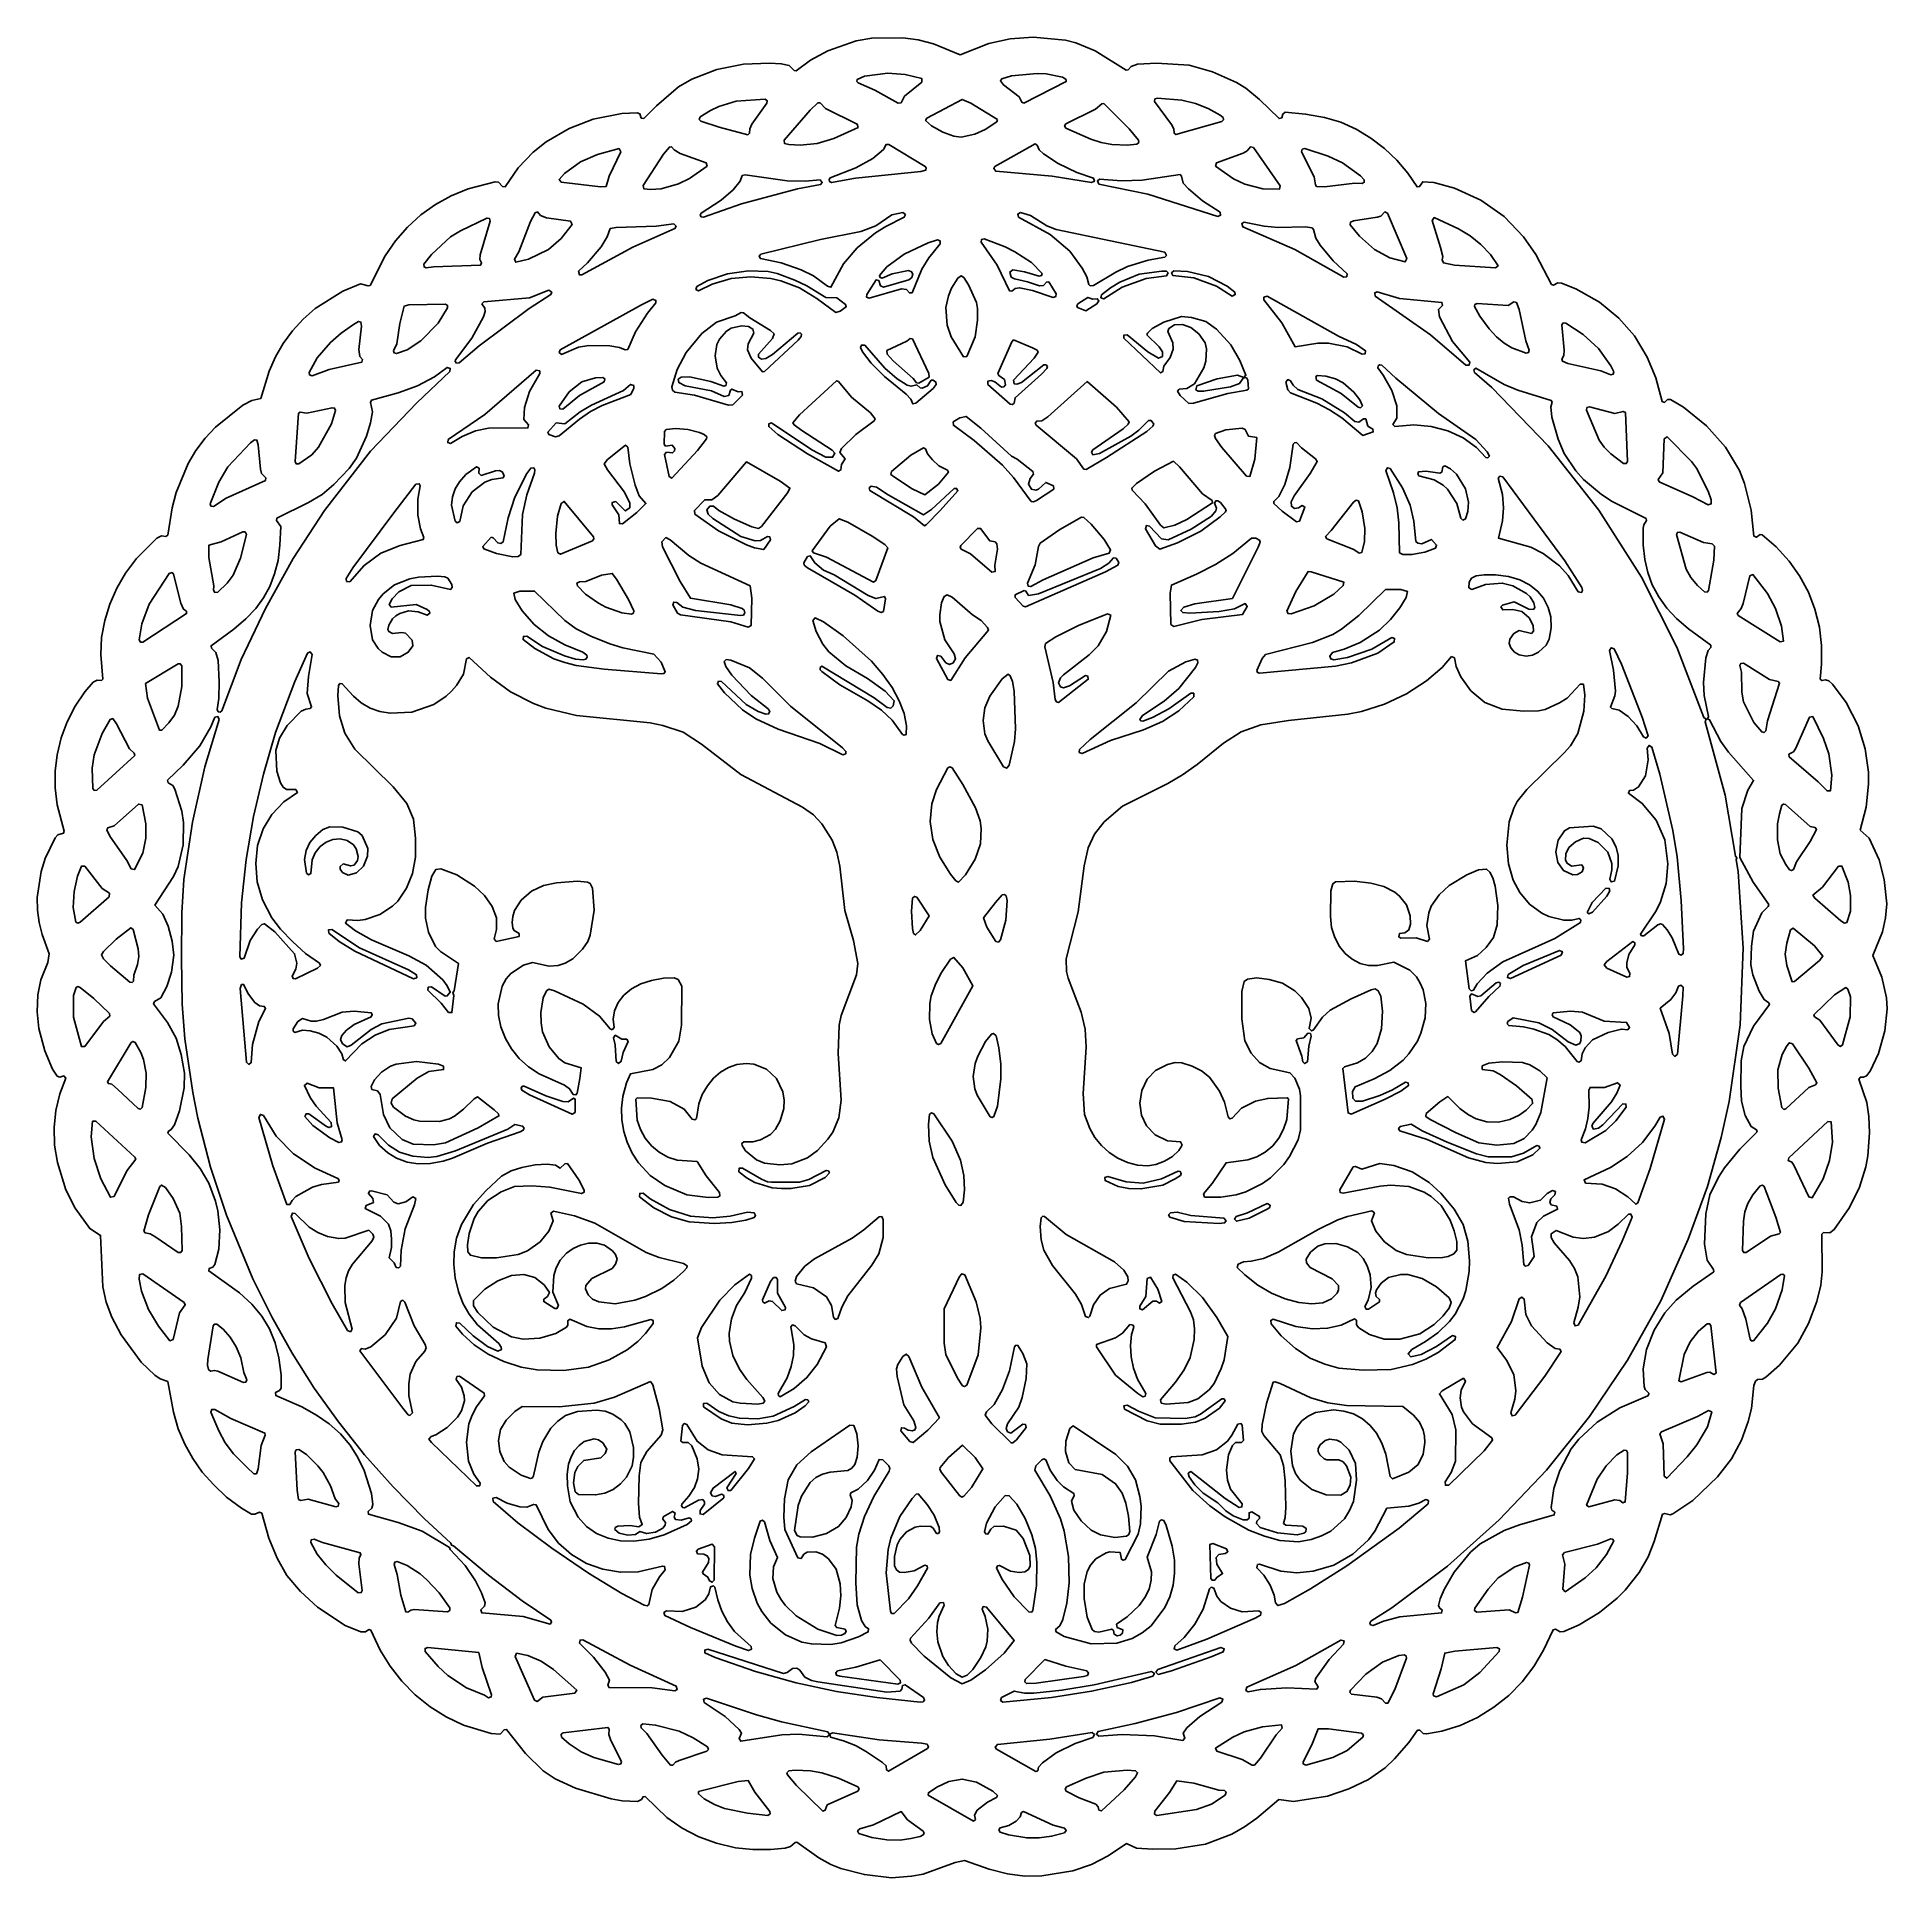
# Model space of a CAD drawing. Header units: metres. Extents: x 4 to 295, y 5 to 295.
import ezdxf

# ---------------------------------------------------------------- set-up
doc = ezdxf.new("R2010")
doc.units = ezdxf.units.M

msp = doc.modelspace()

# ---------------------------------------------------------------- linework, layer by layer
at = {"layer": 'CUT'}
for points in [[(7.7677, 169.1606), (8.6436, 169.4259), (8.7558, 169.7402), (7.6509, 173.9017), (7.3193, 176.5551), (7.3224, 179.1881), (7.6417, 181.7718), (8.3019, 184.4164), (9.2231, 186.9623), (10.4662, 189.3836), (11.9785, 191.6519), (13.3142, 193.1907), (13.9563, 193.5049), (14.6015, 193.4349), (14.8294, 193.6311), (14.528, 197.5491), (14.6431, 200.182), (15.1253, 202.8667), (15.9263, 205.4381), (17.0492, 207.9449), (18.4153, 210.3282), (20.1285, 212.608), (23.3272, 215.8041), (24.0643, 216.2018), (24.7508, 216.1051), (25.0582, 216.3185), (25.7476, 220.5954), (26.3666, 223.0217), (28.2431, 227.5777), (29.4631, 229.6109), (30.9102, 231.5343), (32.5634, 233.3082), (36.8349, 236.7228), (38.28, 237.5024), (39.6588, 237.8179), (40.9876, 242.0731), (41.9826, 244.3638), (43.2022, 246.4545), (44.6483, 248.4355), (46.3329, 250.2716), (48.2304, 251.957), (52.5867, 254.6922), (55.3645, 255.851), (56.5488, 255.4958), (56.8738, 255.5837), (59.251, 260.2414), (60.8761, 262.5818), (62.7647, 264.7397), (64.8673, 266.6617), (67.1727, 268.3136), (69.6141, 269.6797), (72.2859, 270.7906), (76.5455, 271.85), (77.0731, 271.8045), (77.6959, 271.1223), (78.122, 271.1031), (80.1581, 274.0438), (82.5167, 276.552), (84.5607, 278.1787), (88.1578, 280.2705), (91.9721, 281.7178), (96.4635, 282.6281), (98.8702, 282.7421), (99.3122, 282.5421), (99.4978, 281.8959), (99.9018, 281.846), (101.9031, 283.8401), (105.3596, 286.7909), (107.4683, 288.0358), (111.3995, 289.541), (115.5964, 290.3629), (119.6572, 290.5126), (121.5278, 290.425), (122.7728, 290.1557), (123.5804, 289.3953), (123.8996, 289.3212), (126.1385, 290.9847), (128.8359, 292.493), (133.289, 294.0458), (135.7599, 294.4681), (140.6512, 294.5267), (143.0771, 294.1741), (145.4578, 293.5705), (149.6814, 291.8284), (154.1763, 293.6056), (157.5347, 294.3786), (161.1452, 294.6433), (166.2551, 294.1443), (167.8655, 293.7188), (170.8771, 292.4766), (175.7513, 289.4093), (176.0795, 289.4737), (176.558, 290.0168), (177.5601, 290.3558), (180.5426, 290.5123), (185.7003, 290.19), (189.3773, 289.1742), (193.1208, 287.5072), (194.5846, 286.584), (196.7561, 284.8299), (199.8335, 281.8103), (200.2543, 281.9125), (200.4104, 282.5198), (200.7618, 282.8035), (204.0041, 282.5111), (206.9668, 282.0042), (209.512, 281.2311), (211.9332, 280.1358), (214.2673, 278.744), (216.3914, 277.1188), (218.3387, 275.2878), (220.0548, 273.2505), (221.5246, 271.072), (221.9251, 271.1265), (222.427, 271.8724), (224.1877, 271.7594), (227.4314, 270.8649), (231.5691, 268.9981), (235.2004, 266.425), (238.2789, 263.1997), (240.2138, 260.4324), (242.6723, 255.7233), (242.9965, 255.6232), (243.6798, 255.9892), (244.2336, 255.9374), (246.5183, 255.037), (250.2077, 252.9389), (253.2819, 250.4523), (255.7433, 247.6394), (257.702, 244.2936), (259.0701, 241.0212), (260.0734, 237.3067), (260.453, 237.1874), (260.9372, 237.6364), (261.3602, 237.6223), (263.42, 236.4451), (267.0243, 233.5164), (270.0344, 230.1169), (272.2304, 226.457), (273.0455, 224.4366), (274.0722, 220.2118), (274.5131, 216.1666), (274.8952, 215.9681), (275.4862, 216.4045), (275.8132, 216.3657), (278.0128, 214.4415), (280.0214, 212.2219), (281.678, 209.8969), (283.0687, 207.3582), (284.1076, 204.667), (284.7997, 201.8403), (285.1514, 198.9432), (285.1514, 196.0075), (284.9237, 193.6628), (285.1977, 193.4236), (285.7628, 193.5689), (286.2713, 193.3817), (286.8878, 192.8511), (289.0126, 189.9603), (290.9012, 186.3336), (292.0051, 182.7238), (292.5032, 179.0315), (292.5333, 177.1372), (292.1524, 173.5035), (291.2246, 169.8849), (292.6414, 168.6661), (294.1888, 165.2255), (294.9931, 162.1295), (295.405, 158.3044), (295.199, 156.1), (294.7278, 153.9149), (293.2103, 150.1933), (294.6389, 146.7643), (295.3424, 143.5397), (295.4338, 141.8054), (295.0818, 138.345), (294.078, 134.7925), (292.8082, 132.0116), (292.2323, 131.2778), (291.7405, 131.0487), (291.2409, 131.066), (291.0204, 130.7327), (292.2601, 127.0681), (292.59, 124.8693), (292.6804, 122.3024), (292.4411, 118.6927), (292.1146, 116.9783), (291.1192, 113.7577), (289.5221, 110.557), (287.1249, 107.0927), (286.4644, 106.5851), (285.4722, 106.635), (285.1686, 106.3659), (285.2393, 100.4336), (285.0333, 98.3581), (284.3775, 95.7593), (283.0877, 92.3293), (281.3856, 89.2544), (278.54, 85.7929), (276.3732, 83.8699), (275.8603, 83.5588), (275.0556, 83.519), (274.751, 83.2379), (274.5095, 82.5738), (274.104, 78.981), (273.597, 76.8944), (272.5692, 73.9873), (270.9574, 71.063), (268.772, 68.2014), (264.8974, 64.4736), (261.725, 62.411), (261.3195, 62.2524), (260.4775, 62.4684), (260.1453, 62.3192), (258.8331, 58.0617), (257.8491, 55.6489), (256.4528, 53.1884), (254.2372, 50.3855), (252.9931, 49.1137), (250.2099, 46.8579), (247.0204, 44.936), (244.5874, 43.8875), (244.0208, 43.8293), (243.2796, 44.2519), (242.9217, 44.1745), (241.4338, 40.9561), (239.8672, 38.3598), (238.0316, 35.9669), (235.9389, 33.8452), (233.6067, 31.9816), (231.0385, 30.3843), (228.3231, 29.112), (225.4239, 28.1913), (223.0034, 27.7693), (222.4777, 27.8644), (221.9384, 28.3804), (221.5988, 28.3666), (220.2089, 26.4069), (217.9975, 23.8431), (216.5334, 22.4428), (213.8685, 20.6105), (210.8007, 19.1373), (207.4313, 18.0161), (202.0671, 17.1365), (199.7674, 17.4742), (196.3149, 14.5531), (194.3636, 13.143), (192.4077, 12.0198), (188.2767, 10.4671), (183.5751, 9.7237), (179.9448, 9.6338), (177.3842, 9.8201), (175.8215, 10.5468), (172.95, 8.6327), (170.3099, 7.2418), (167.4111, 6.2386), (162.5372, 5.446), (159.8477, 5.4149), (157.1224, 5.7738), (154.2507, 6.5358), (150.3736, 7.8759), (148.8772, 7.5389), (143.8569, 5.7484), (142.0288, 5.3874), (138.8472, 5.122), (134.6212, 5.6511), (130.9015, 6.6236), (129.3024, 7.2577), (127.4646, 8.2967), (124.0028, 10.7702), (123.7087, 10.72), (122.9592, 10.0637), (122.1274, 9.8393), (119.8435, 9.6053), (117.0528, 9.6051), (114.3478, 9.8757), (111.35, 10.5742), (108.5454, 11.5751), (105.939, 12.9332), (103.5141, 14.6149), (100.1416, 17.934), (99.8039, 17.9075), (99.5401, 17.4771), (98.9323, 17.1629), (96.5259, 17.2508), (94.7993, 17.576), (89.1754, 19.2234), (85.9774, 20.7316), (84.1103, 21.9987), (81.3, 24.7214), (78.3329, 28.4814), (77.935, 28.4407), (77.306, 27.7165), (75.9098, 27.8288), (71.5746, 29.1528), (68.8433, 30.4436), (66.304, 32.0415), (63.9737, 33.9325), (61.8498, 36.0896), (60.0177, 38.416), (58.4509, 40.9533), (57.0057, 44.1041), (56.6884, 44.194), (56.1168, 43.8574), (55.3954, 43.8556), (52.9424, 44.8235), (48.5989, 47.7292), (45.9148, 50.1753), (43.7938, 52.7152), (42.2666, 55.4173), (40.9629, 58.5564), (39.8198, 62.4934), (39.4683, 62.6282), (38.7344, 62.3187), (38.2131, 62.345), (36.6266, 63.2791), (34.3031, 65.0382), (32.2693, 66.927), (30.4667, 68.9405), (28.9612, 71.0703), (27.7119, 73.3364), (26.7049, 75.7587), (25.9538, 78.3992), (25.053, 83.1933), (23.8671, 83.633), (23.0118, 84.1917), (20.8711, 86.2653), (17.701, 90.5211), (16.2482, 93.3327), (15.3596, 95.6985), (14.8198, 98.0992), (14.4672, 106.1883), (12.7871, 107.2392), (10.4603, 110.4494), (9.0302, 113.339), (7.6818, 117.6178), (7.2361, 120.3932), (7.175, 123.1674), (7.446, 125.8354), (8.0842, 128.4173), (9.0064, 130.8972), (8.7142, 131.2638), (8.0701, 131.0409), (7.6735, 131.2243), (6.914, 132.336), (5.6869, 135.2051), (4.7421, 138.6996), (4.4785, 141.3348), (4.5993, 144.0099), (5.097, 146.3517), (6.164, 149.0899), (6.4111, 150.4847), (5.2879, 153.5144), (4.8089, 155.387), (4.5397, 157.3128), (4.507, 159.3312), (5.124, 163.3904), (5.7883, 165.4451), (7.3481, 168.6806), (7.7677, 169.1606)], [(139.8977, 284.2268), (140.3653, 284.2698), (140.892, 285.3296), (143.6482, 287.5585), (143.6384, 288.1195), (141.0433, 288.721), (138.3091, 288.9485), (134.6407, 288.4636), (133.4699, 287.9805), (133.4261, 287.6551), (133.6124, 287.4279), (136.2412, 286.2694), (139.8977, 284.2268)], [(159.6653, 284.2306), (166.3203, 287.6292), (166.3259, 287.9586), (165.7506, 288.3058), (163.1786, 288.8312), (161.7887, 288.9197), (157.7329, 288.5469), (156.2146, 288.0571), (155.9901, 287.7248), (156.4709, 287.1137), (158.9332, 285.2397), (159.3741, 284.3796), (159.6653, 284.2306)], [(119.2829, 284.2131), (119.3398, 284.609), (119.0181, 284.8467), (114.4228, 284.5531), (111.6943, 283.7002), (110.387, 283.0639), (108.787, 282.0758), (108.6407, 281.6596), (108.8634, 281.4027), (111.7693, 280.4844), (116.252, 279.2742), (116.5372, 279.514), (116.572, 280.2079), (116.8956, 280.9565), (119.2829, 284.2131)], [(128.4816, 283.3815), (127.6366, 284.2743), (127.3014, 284.2687), (126.0872, 283.1423), (122.0057, 278.4303), (122.0286, 277.9058), (122.7223, 277.713), (124.4941, 277.6519), (127.179, 277.914), (129.7857, 278.6584), (133.6248, 280.4049), (133.477, 280.9359), (128.4816, 283.3815)], [(155.5143, 281.6748), (151.353, 284.2358), (149.9785, 284.8397), (144.4139, 281.8577), (144.2367, 281.5035), (145.1528, 280.6527), (146.9448, 279.6576), (148.6763, 279.0304), (149.8453, 278.9137), (151.992, 279.3628), (153.6038, 280.095), (155.422, 281.3181), (155.5143, 281.6748)], [(166.2854, 281.0068), (166.0909, 280.662), (166.298, 280.3247), (170.1977, 278.5771), (171.8331, 278.0303), (173.5312, 277.7374), (176.0006, 277.6514), (177.4601, 277.801), (177.7639, 278.0735), (177.6955, 278.436), (176.2436, 280.1977), (172.2706, 284.1824), (171.9469, 284.1251), (170.9744, 283.2713), (166.2854, 281.0068)], [(180.7058, 285.0273), (180.2929, 284.9059), (180.2432, 284.4784), (182.8917, 280.9089), (183.2724, 280.1805), (183.3422, 279.4982), (183.5888, 279.2852), (190.8246, 281.3694), (191.0844, 281.6357), (191.0268, 281.9683), (190.5538, 282.3475), (188.6642, 283.4192), (186.6728, 284.2027), (184.5391, 284.7024), (180.7058, 285.0273)], [(93.9727, 271.135), (94.4395, 272.7571), (96.2829, 276.6014), (96.0232, 277.0879), (92.6276, 276.151), (89.9777, 275.0118), (87.4328, 273.1967), (86.5865, 272.2324), (86.9224, 271.8035), (93.1254, 271.0618), (93.9727, 271.135)], [(104.6897, 276.8999), (104.2713, 277.388), (103.9422, 277.3336), (103.0242, 276.1949), (99.7972, 271.2938), (99.8912, 270.7832), (100.9756, 270.6495), (102.6693, 270.7918), (105.3534, 271.5399), (107.1007, 272.3848), (109.8697, 274.3465), (109.7002, 274.877), (105.6517, 276.3245), (104.6897, 276.8999)], [(138.4731, 277.7611), (138.0187, 277.7228), (137.5996, 276.9319), (135.9219, 275.5582), (133.2662, 274.0549), (129.2397, 272.4816), (129.0507, 272.2523), (129.0975, 271.9237), (129.4565, 271.7491), (133.1986, 272.4362), (143.4843, 273.4918), (144.2778, 273.723), (144.3458, 274.0468), (144.1736, 274.2877), (138.4731, 277.7611)], [(170.3334, 271.7383), (170.7714, 271.9712), (170.6265, 272.4457), (168.0178, 273.3541), (165.0611, 274.7458), (162.7707, 276.2679), (162.0897, 276.8919), (161.7556, 277.6392), (161.4717, 277.819), (155.1311, 274.2584), (154.9372, 273.9803), (155.2713, 273.5318), (164.1478, 272.7571), (170.3334, 271.7383)], [(195.7935, 277.2894), (195.3434, 277.3968), (194.8168, 276.7574), (194.1895, 276.3928), (190.0068, 274.877), (189.8374, 274.3465), (192.6608, 272.3291), (194.4425, 271.4812), (197.2667, 270.768), (199.8963, 270.7151), (200.0042, 271.2558), (195.7935, 277.2894)], [(203.8638, 277.0896), (203.4715, 276.9933), (203.375, 276.6011), (205.326, 272.6694), (205.5319, 271.392), (205.7343, 271.1349), (206.9898, 271.088), (211.7239, 271.6431), (212.9086, 271.6029), (213.2107, 271.8027), (213.1998, 272.1977), (212.6514, 272.7915), (209.8244, 274.8759), (207.5388, 275.9201), (203.8638, 277.0896)], [(115.3629, 272.8846), (115.0736, 271.9582), (113.9813, 270.5995), (112.0617, 268.9768), (108.9379, 266.9477), (108.8021, 266.6403), (108.9261, 266.3663), (109.3216, 266.2839), (115.2944, 268.3883), (124.098, 270.7574), (127.703, 271.4257), (127.9827, 271.7622), (127.6258, 272.189), (125.2961, 271.9873), (122.4672, 272.0177), (115.8776, 272.9523), (115.3629, 272.8846)], [(190.1715, 266.4294), (190.6323, 266.6138), (190.5673, 267.0753), (187.7684, 268.8849), (185.5733, 270.7513), (184.7347, 271.6621), (184.4918, 272.7717), (184.2447, 272.9958), (178.2657, 272.1057), (175.037, 272.0169), (171.5943, 272.2653), (171.2443, 272.0001), (171.4986, 271.5033), (179.195, 269.9332), (190.1715, 266.4294)], [(75.7545, 265.6881), (75.6411, 266.1032), (75.2497, 266.1761), (71.0675, 264.18), (69.4874, 263.221), (66.5076, 260.4185), (65.34, 258.902), (65.3523, 258.4981), (65.6774, 258.3202), (66.8523, 258.5206), (74.2458, 258.7743), (74.3992, 259.1147), (74.1227, 259.6675), (74.1519, 260.3839), (75.7545, 265.6881)], [(83.6917, 266.591), (83.1704, 267.1285), (82.8258, 267.0105), (82.1123, 265.6203), (80.2664, 260.8475), (79.5827, 259.6901), (79.7846, 259.2113), (81.7703, 259.6868), (84.9322, 261.2118), (86.9287, 262.9786), (88.6313, 265.1584), (88.39, 265.6669), (84.6187, 266.1927), (83.6917, 266.591)], [(94.6394, 264.516), (94.1513, 263.2155), (93.1813, 261.6652), (91.0681, 259.1118), (89.6671, 257.7952), (89.7771, 257.2546), (90.1778, 257.2368), (98.2123, 261.5815), (104.7975, 264.5185), (105.0284, 264.8886), (104.6203, 265.2643), (101.8754, 264.8976), (95.5473, 264.6936), (94.6394, 264.516)], [(118.3217, 260.5098), (118.0514, 260.1716), (118.26, 259.7922), (121.4961, 259.1269), (124.6722, 258.0389), (126.5968, 257.0636), (128.7961, 255.4536), (129.3285, 255.294), (131.3387, 258.9827), (133.4916, 261.4929), (136.3612, 263.8548), (137.9555, 264.8572), (140.8766, 266.291), (141.0647, 266.7152), (140.6758, 267.02), (138.9209, 266.6685), (136.4289, 264.9287), (134.0334, 264.0562), (127.7143, 262.8207), (118.3217, 260.5098)], [(159.1411, 267.0234), (158.7243, 266.8052), (158.8512, 266.3207), (163.8055, 263.6072), (166.9259, 260.9565), (168.8763, 258.2636), (169.5636, 256.9444), (169.8776, 255.7135), (170.121, 255.4859), (170.6115, 255.5665), (174.1489, 257.6699), (175.9708, 258.5364), (179.2387, 259.5671), (181.838, 260.034), (182.1025, 260.2953), (181.8354, 260.7838), (164.7542, 264.382), (163.3058, 264.9296), (160.7092, 266.5486), (159.1411, 267.0234)], [(210.0049, 256.8731), (210.4667, 256.9319), (210.5241, 257.4242), (208.3488, 259.4602), (206.2671, 261.8933), (205.591, 262.9987), (205.2383, 264.3729), (205.0223, 264.6222), (203.9218, 264.8085), (199.6911, 264.6937), (197.4761, 264.8725), (194.3271, 265.5303), (193.9484, 265.3273), (194.101, 264.8016), (202.3117, 261.2021), (210.0049, 256.8731)], [(216.898, 266.9325), (216.4778, 267.137), (215.807, 266.4909), (215.2342, 266.289), (211.5189, 265.7228), (211.0718, 265.5177), (210.9912, 265.1257), (212.4708, 263.3145), (214.8284, 261.2236), (217.2665, 259.9199), (219.6789, 259.3085), (219.9035, 259.8066), (216.898, 266.9325)], [(225.4815, 259.6248), (225.6599, 259.1061), (227.4139, 258.7552), (233.8644, 258.3422), (234.2678, 258.6793), (233.0583, 260.4448), (231.5544, 262.0339), (229.8844, 263.3915), (228.0509, 264.4597), (224.1984, 266.2447), (223.9001, 265.7831), (225.2339, 261.5512), (225.5572, 260.1415), (225.4815, 259.6248)], [(134.9672, 254.1601), (134.9544, 253.7324), (135.3416, 253.5503), (140.4291, 255.0342), (141.2028, 254.9301), (141.6751, 254.3917), (142.1069, 254.4008), (143.6618, 258.1154), (144.7369, 259.9049), (146.5057, 262.1406), (146.503, 262.5705), (146.1066, 262.7368), (144.6373, 262.2782), (140.8573, 260.5071), (138.1483, 258.5219), (136.9701, 257.1509), (137.0967, 256.8107), (137.4117, 256.7151), (138.9714, 257.3739), (141.5184, 257.9009), (142.0328, 257.693), (142.212, 257.3347), (142.0535, 256.839), (141.5783, 256.4486), (137.6271, 255.288), (137.1495, 255.5157), (136.8558, 256.3462), (136.4326, 256.4401), (134.9672, 254.1601)], [(153.4242, 262.9167), (153.0042, 262.7938), (152.9628, 262.3582), (155.507, 258.749), (157.4349, 254.7174), (157.7957, 254.6637), (158.2953, 255.075), (159.0058, 255.2063), (161.0226, 254.7601), (164.3148, 253.6851), (164.6978, 253.8081), (164.7529, 254.2393), (163.5923, 256.1316), (163.2295, 256.0898), (162.7984, 255.5695), (162.1231, 255.4928), (160.2792, 256.1384), (158.1948, 256.5884), (157.6743, 256.8772), (157.4752, 257.6681), (157.9725, 258.0202), (159.8088, 257.7228), (162.1119, 257.0296), (162.4629, 257.1527), (162.5591, 257.4762), (160.8661, 259.1842), (158.2865, 260.8458), (156.7517, 261.642), (153.4242, 262.9167)], [(108.2542, 255.4132), (108.1092, 254.942), (108.5038, 254.7001), (110.6706, 255.7969), (113.6326, 256.6414), (116.7689, 256.9379), (119.8718, 256.6743), (121.4521, 256.3096), (124.4169, 255.179), (127.1394, 253.5395), (130.1056, 251.342), (130.8087, 251.5285), (131.7434, 252.2312), (131.627, 252.5772), (130.2574, 253.6062), (128.5192, 253.6693), (125.5712, 255.5088), (123.6748, 256.4144), (120.8737, 257.4561), (119.477, 257.7532), (116.3678, 257.8667), (113.0651, 257.3772), (109.9681, 256.3387), (108.2542, 255.4132)], [(148.239, 247.4779), (150.1683, 244.3501), (150.6984, 244.3839), (152.0284, 247.4839), (152.396, 250.0997), (152.3999, 251.9318), (152.2167, 252.895), (150.956, 255.694), (150.2428, 256.8297), (149.8424, 257.0958), (149.2858, 256.74), (148.3244, 255.1614), (147.8204, 253.9171), (147.4256, 252.1144), (147.6063, 249.3073), (148.239, 247.4779)], [(171.8921, 254.1137), (171.8003, 253.6318), (172.2522, 253.4412), (175.1617, 255.2885), (178.8956, 256.6682), (182.1286, 257.085), (182.3766, 257.5756), (182.1132, 257.83), (181.405, 257.8364), (177.8203, 257.372), (174.7879, 256.0699), (173.304, 255.2146), (171.8921, 254.1137)], [(183.2796, 257.8629), (182.9021, 257.5469), (183.1348, 257.113), (186.4393, 256.7465), (189.9657, 255.4807), (192.4261, 253.9041), (192.9335, 254.128), (192.8615, 254.525), (191.6471, 255.4574), (188.7412, 256.9885), (185.4459, 257.7465), (183.2796, 257.8629)], [(74.4236, 252.6707), (74.9224, 251.9908), (74.9745, 251.4782), (74.7159, 250.6218), (72.8854, 247.2895), (70.3013, 243.8979), (70.2515, 243.6009), (70.462, 243.3386), (70.8645, 243.3774), (74.0005, 246.09), (81.8712, 251.9418), (85.2974, 254.138), (85.441, 254.5087), (84.9978, 254.8301), (81.9106, 253.6489), (74.7413, 252.9728), (74.4236, 252.6707)], [(86.7817, 245.4434), (86.6081, 245.0105), (86.9736, 244.7208), (89.6522, 245.8763), (91.2566, 246.128), (94.5469, 246.0958), (96.0833, 245.8003), (96.9561, 245.4322), (97.3928, 245.48), (98.5808, 248.2545), (100.4895, 251.2204), (101.8106, 252.862), (101.828, 253.2285), (101.3453, 253.4291), (99.5374, 252.5321), (86.7817, 245.4434)], [(168.1756, 252.6807), (168.0202, 252.3901), (168.1428, 252.0843), (169.4303, 251.5971), (171.1866, 252.6672), (171.4892, 253.1394), (171.2184, 253.4735), (170.5532, 253.4172), (169.7521, 253.6884), (168.1756, 252.6807)], [(212.8857, 244.7551), (213.378, 244.8287), (213.4189, 245.2944), (212.0187, 246.2714), (209.1511, 247.5725), (197.9547, 253.8814), (197.432, 253.7225), (197.4453, 253.3261), (200.2707, 249.6699), (202.3786, 245.894), (205.9422, 246.4753), (207.6049, 246.4766), (210.5357, 245.9409), (212.8857, 244.7551)], [(229.2198, 243.0254), (229.7134, 243.0139), (229.8228, 243.4953), (227.0928, 246.7813), (225.0739, 250.6321), (224.9104, 251.8113), (225.5514, 252.4415), (225.4244, 252.9159), (218.7404, 253.5309), (215.2737, 254.5639), (214.8654, 254.435), (214.9148, 253.8916), (223.6179, 247.8244), (229.2198, 243.0254)], [(69.0505, 252.0598), (69.0649, 252.4238), (68.7347, 252.6449), (62.9629, 252.5341), (62.2411, 252.3216), (61.5259, 249.6048), (61.0525, 246.3641), (60.5584, 245.2999), (60.6336, 244.9808), (61.0376, 244.8438), (62.6938, 245.4509), (64.8335, 246.8554), (67.5796, 249.6578), (69.0505, 252.0598)], [(105.1411, 242.3621), (104.305, 239.6425), (104.4138, 239.1079), (104.7664, 238.8135), (107.8923, 238.3289), (113.2399, 236.7368), (113.8901, 236.7792), (115.4488, 238.3216), (115.3421, 238.8711), (114.7298, 238.8604), (113.7811, 239.2747), (113.5488, 239.0888), (113.2735, 238.2793), (112.5415, 238.1257), (110.5517, 238.9815), (106.4424, 239.7768), (105.4002, 240.3013), (105.2965, 240.8072), (105.7625, 241.1458), (107.1144, 241.1741), (110.4376, 240.4684), (112.4749, 239.7161), (112.8326, 239.8247), (112.9099, 240.2581), (112.0216, 241.4246), (111.4586, 242.58), (111.1203, 244.5157), (111.4144, 246.3081), (111.8078, 247.1126), (112.9045, 248.4068), (113.6686, 248.8728), (115.302, 249.2327), (116.3876, 249.1013), (117.0637, 248.7074), (117.2164, 248.0416), (116.3336, 246.3768), (116.2373, 245.4578), (116.7922, 244.1536), (118.5944, 241.9703), (118.8766, 242.0608), (124.1835, 246.9707), (124.6821, 247.5516), (124.7273, 247.8892), (124.5021, 248.1307), (124.1399, 248.0935), (120.1731, 244.7165), (119.1213, 244.0753), (118.4139, 243.9602), (117.9686, 244.2682), (117.9649, 244.7767), (120.1376, 247.2531), (120.3934, 247.9698), (119.8302, 248.4936), (116.5637, 250.4669), (115.6071, 251.2797), (115.2504, 251.3191), (114.298, 250.8174), (111.3649, 249.8161), (109.0398, 248.0202), (106.5765, 245.0026), (105.1411, 242.3621)], [(175.95, 247.8307), (175.4312, 247.779), (175.4274, 247.2576), (181.1871, 241.8202), (181.5311, 242.0264), (181.7146, 242.901), (182.6826, 244.2205), (183.1792, 245.5477), (183.0951, 246.5713), (182.3181, 248.348), (182.498, 248.8009), (183.3725, 249.3719), (184.629, 249.436), (185.9641, 248.9705), (187.2275, 247.9503), (188.1789, 246.5527), (188.4107, 245.6237), (188.2949, 243.6396), (187.9672, 242.613), (186.5093, 240.1048), (185.306, 239.3719), (184.1244, 239.2431), (183.8686, 238.9407), (184.2641, 238.2584), (185.6382, 236.9818), (186.3514, 237.044), (191.7766, 238.5903), (194.7447, 239.0817), (195, 239.2881), (194.9125, 240.655), (194.7682, 240.9964), (194.4985, 241.1165), (194.1954, 240.9863), (193.6176, 240.1743), (192.1648, 239.6464), (187.9448, 238.9403), (187.1056, 238.9455), (186.7446, 239.1724), (186.8692, 239.7596), (190.0735, 240.9034), (193.2762, 241.4393), (194.2811, 241.1146), (194.6124, 241.4416), (193.6745, 243.7628), (192.2387, 246.2512), (189.9794, 248.708), (188.2996, 249.9109), (186.042, 250.5184), (184.455, 250.6635), (181.7243, 249.7975), (179.88, 248.8164), (179.1163, 248.0848), (179.0454, 247.7869), (180.9657, 245.9235), (181.4687, 245.1482), (181.4705, 244.4069), (180.8668, 244.131), (179.1766, 245.1305), (175.95, 247.8307)], [(230.9557, 252.7413), (230.6258, 252.5854), (230.5586, 252.2614), (231.4169, 250.7487), (232.8568, 248.7308), (234.0384, 247.489), (235.2394, 246.4859), (236.4464, 245.7773), (238.6628, 244.9012), (239.051, 245.0207), (239.1347, 245.3838), (238.6222, 246.8727), (237.5762, 251.8155), (237.1531, 252.8933), (236.76, 252.9742), (235.8599, 252.417), (230.9557, 252.7413)], [(47.2903, 241.9075), (47.3312, 241.5116), (47.7356, 241.3648), (50.4133, 242.3384), (55.5886, 243.5281), (55.6875, 243.9211), (55.2352, 244.4045), (55.0741, 245.4835), (55.5142, 249.1693), (55.417, 249.8174), (55.0246, 249.9034), (54.272, 249.4239), (52.3201, 248.0826), (50.6145, 246.6061), (48.5544, 244.1741), (47.2903, 241.9075)], [(244.9433, 249.6355), (244.519, 249.6846), (244.304, 249.3531), (244.6631, 245.413), (244.5986, 244.5516), (244.2967, 243.97), (244.3995, 243.6537), (245.2588, 243.3036), (250.4073, 242.1332), (251.9927, 241.5144), (252.3467, 241.6123), (252.4541, 241.9981), (251.9939, 242.9308), (250.0537, 245.646), (247.6551, 247.8737), (244.9433, 249.6355)], [(141.925, 237.7077), (142.224, 236.9536), (142.6936, 237.0605), (145.4366, 239.3674), (145.9136, 239.9723), (145.8516, 240.3625), (145.418, 240.6772), (145.1238, 240.6714), (144.5357, 239.7783), (143.6947, 239.4403), (143.3512, 239.4729), (142.8353, 239.9182), (141.944, 239.7319), (141.3401, 239.9059), (139.7457, 240.9098), (137.8353, 242.5513), (134.6491, 246.193), (134.1247, 246.1873), (134.0053, 245.8309), (134.305, 245.1464), (135.6947, 243.3513), (137.7847, 241.263), (141.2011, 238.4896), (141.925, 237.7077)], [(143.174, 240.2172), (144.8079, 241.1621), (144.7227, 241.7109), (142.1697, 247.171), (141.8012, 247.2054), (141.2956, 246.8095), (138.1401, 245.3195), (138.2093, 244.768), (139.1055, 243.6917), (142.2851, 240.9212), (142.8134, 240.2655), (143.174, 240.2172)], [(154.5602, 240.6097), (154.0144, 240.5011), (154.0143, 240.0061), (157.5308, 236.9162), (157.8916, 236.8437), (158.1392, 237.0677), (158.2964, 237.9), (162.4447, 241.609), (163.3215, 242.5166), (163.3969, 242.8431), (163.191, 243.1076), (162.8217, 243.0972), (159.293, 240.2984), (158.605, 240.0252), (158.1428, 240.1196), (158.0769, 240.6688), (161.2825, 244.1363), (161.911, 245.0921), (161.76, 245.4005), (161.0612, 245.7776), (158.0658, 247.0092), (157.7691, 246.7173), (155.61, 241.7295), (155.7318, 241.3924), (156.6468, 240.7641), (156.806, 239.96), (156.5471, 239.641), (156.1651, 239.5693), (155.1308, 240.3973), (154.5602, 240.6097)], [(69.4027, 242.0358), (69.4667, 242.5286), (68.9948, 242.6842), (66.9801, 241.2189), (64.2949, 239.8042), (61.3015, 238.689), (57.0746, 237.5195), (56.9286, 237.1854), (57.2181, 235.7118), (56.9182, 233.957), (56.2759, 231.8551), (54.7413, 228.4268), (53.5648, 226.7642), (51.1869, 224.2689), (49.3252, 222.7094), (47.1817, 221.447), (42.1839, 218.9581), (42.1586, 218.5856), (42.8076, 217.6857), (42.6898, 214.7286), (42.3884, 212.34), (41.8525, 210.2079), (41.1062, 208.248), (40.1214, 206.4361), (38.8774, 204.7581), (37.3061, 203.1227), (35.4187, 201.5044), (31.8675, 198.9023), (31.9265, 198.5461), (32.6229, 197.8398), (32.964, 196.5918), (33.1397, 193.2108), (33.0798, 190.611), (32.8193, 188.858), (32.9798, 188.5327), (33.3026, 188.4695), (33.5589, 188.6756), (36.6101, 196.737), (40.3956, 204.7754), (44.7405, 212.6116), (49.7134, 220.1879), (56.9469, 229.5094), (64.2144, 237.0993), (69.4027, 242.0358)], [(69.1679, 231.3636), (69.0888, 230.8703), (69.523, 230.6922), (71.3588, 231.8074), (73.4447, 232.6898), (75.4887, 233.1459), (81.6925, 233.1758), (81.7977, 233.6562), (81.0647, 234.5066), (81.1536, 236.3885), (81.9299, 238.89), (83.5774, 241.7291), (83.5508, 242.1335), (83.0016, 242.2245), (74.9222, 235.2627), (69.1679, 231.3636)], [(258.0065, 81.3266), (257.4007, 81.949), (257.2229, 82.4166), (257.1069, 85.1993), (257.6351, 88.2511), (258.806, 91.2831), (260.5056, 94.0083), (262.2903, 96.0052), (264.9471, 98.2208), (268.1879, 100.4669), (268.1529, 100.7947), (267.1631, 102.301), (266.743, 104.8017), (266.9189, 109.5797), (267.584, 112.5616), (268.9326, 115.3176), (269.898, 116.7958), (272.2976, 119.722), (275.0047, 122.4612), (274.8858, 122.8055), (274.072, 123.2837), (273.1391, 125.0354), (272.5475, 127.2851), (272.4267, 129.6711), (272.4866, 133.6177), (272.9152, 135.8804), (274.4576, 139.0768), (276.9358, 142.4685), (276.8296, 142.75), (276.1225, 143.264), (275.3151, 144.5844), (274.3386, 147.1609), (274.038, 148.751), (274.1265, 151.6558), (274.4599, 154.0244), (275.7277, 156.8864), (276.7662, 157.8783), (276.858, 158.2305), (274.3674, 161.7469), (272.2834, 165.6114), (272.6083, 173.3405), (273.555, 176.2107), (274.4478, 177.7271), (270.5286, 182.168), (269.2852, 183.8597), (267.544, 187.2598), (267.1973, 187.4235), (267.3719, 187.7885), (266.6593, 191.0905), (266.5682, 193.1171), (266.9508, 197.0256), (267.3133, 198.151), (267.7178, 198.6447), (267.708, 198.9754), (264.2282, 201.564), (262.3411, 203.212), (260.8033, 204.8368), (259.5259, 206.584), (258.5187, 208.4763), (257.81, 210.4347), (257.3465, 212.4914), (257.1061, 214.7783), (257.1044, 217.3914), (257.209, 217.9321), (257.6282, 218.5833), (257.5642, 218.917), (252.2126, 221.6177), (250.5539, 222.7117), (247.6911, 225.07), (246.5057, 226.4056), (244.6594, 229.1602), (243.6965, 231.4103), (242.7215, 234.874), (242.5732, 236.4753), (242.7692, 237.2241), (242.632, 237.4908), (237.3717, 239.0927), (235.2111, 239.9784), (230.7547, 242.5484), (230.4526, 242.2852), (230.5419, 241.8947), (233.3021, 239.5239), (242.1632, 230.3371), (250.1142, 220.241), (256.8032, 209.705), (262.3609, 198.6774), (266.6198, 187.6099), (267.0124, 187.3611), (266.8492, 186.932), (269.9949, 175.4359), (271.6229, 165.8217), (271.8375, 165.5361), (271.7242, 165.2339), (272.0266, 163.421), (272.7871, 151.3708), (272.3196, 139.2794), (270.5852, 127.2463), (269.3527, 121.5551), (267.1807, 113.8955), (264.1625, 105.5735), (259.8536, 95.8991), (254.6423, 86.5654), (248.6546, 77.6745), (241.9044, 69.283), (234.4448, 61.4431), (226.2921, 54.1733), (217.5745, 47.5912), (214.2681, 45.5013), (214.1176, 45.206), (214.2215, 44.9281), (214.6039, 44.8155), (216.2726, 45.525), (218.799, 46.2054), (225.3927, 46.8024), (225.4939, 47.25), (225.0369, 47.5996), (224.9107, 47.9983), (225.1336, 49.0189), (225.7743, 50.4746), (227.3549, 53.2165), (229.9354, 56.3545), (231.4571, 57.6623), (235.2107, 59.7445), (237.6297, 60.642), (243.0907, 62.2093), (243.193, 62.6338), (242.7367, 62.9746), (242.6025, 63.4079), (243.0512, 66.3899), (243.9735, 69.2079), (245.7877, 72.5881), (246.9772, 74.1298), (249.8768, 76.8176), (253.3945, 79.0454), (257.8351, 80.9637), (258.0065, 81.3266)], [(218.3244, 234.7055), (217.7198, 233.6803), (218.0366, 233.3839), (221.013, 233.646), (223.7466, 233.4097), (226.3598, 232.7266), (228.7647, 231.609), (230.8524, 230.0782), (232.3415, 228.4925), (232.6772, 228.4651), (232.909, 228.7094), (232.5746, 229.4046), (230.7669, 231.3266), (224.8754, 235.4364), (218.1788, 240.9874), (215.9814, 243.0354), (215.6236, 243.1082), (215.3924, 242.9226), (215.3705, 242.5922), (216.2204, 241.4765), (217.5663, 239.0479), (218.3459, 236.6322), (218.3244, 234.7055)], [(86.151, 233.9875), (84.8315, 232.5149), (85.0008, 232.1179), (86.0125, 231.7461), (86.6211, 231.9243), (89.7783, 234.5369), (91.5413, 235.7319), (93.3783, 236.6791), (97.8676, 238.4198), (98.3291, 239.4023), (98.3378, 239.8278), (97.8372, 239.9988), (96.6954, 239.0556), (91.6603, 236.7433), (89.9267, 235.7128), (87.5083, 233.8325), (86.151, 233.9875)], [(86.6108, 236.5828), (86.7076, 236.1558), (87.1742, 236.106), (89.8051, 238.2765), (93.6631, 240.4021), (93.7761, 240.9074), (93.4726, 241.1065), (92.3078, 241.0533), (90.1518, 240.4076), (88.1527, 238.8213), (86.6108, 236.5828)], [(119.9894, 233.9658), (119.5808, 233.8314), (119.5531, 233.3868), (121.0117, 232.1362), (125.6794, 229.1029), (130.5419, 226.3456), (130.8745, 226.5707), (130.9913, 227.4376), (131.5649, 228.3034), (130.7617, 229.3186), (130.9799, 229.9095), (133.2851, 232.106), (136.1663, 234.2879), (136.2991, 234.5859), (135.5446, 235.5549), (132.564, 238.0082), (130.5176, 240.4657), (130.2042, 240.5968), (124.4033, 235.2291), (123.3751, 233.9828), (123.5481, 233.6434), (124.7434, 232.7642), (129.534, 229.676), (129.9644, 229.1807), (129.6024, 228.5424), (128.523, 228.5892), (126.321, 229.7052), (119.9894, 233.9658)], [(167.9801, 228.2928), (169.0991, 226.7037), (169.4997, 226.6485), (172.6909, 228.4942), (179.0421, 232.6014), (179.9708, 233.4375), (180.1204, 233.78), (179.708, 234.3128), (179.2979, 234.336), (177.7817, 232.8001), (176.5177, 231.8888), (171.5809, 229.125), (170.5445, 228.9524), (170.2983, 229.365), (170.5558, 229.7395), (175.2878, 233.0304), (176.0961, 233.7488), (176.226, 234.1276), (174.2537, 236.4256), (169.6644, 240.4636), (163.4768, 234.9331), (162.5137, 234.3031), (161.7019, 234.2463), (161.4786, 233.9204), (161.6241, 233.5888), (167.9801, 228.2928)], [(201.6426, 240.576), (201.1814, 240.7629), (200.9093, 240.3829), (201.2079, 239.1727), (201.6182, 238.6774), (205.7719, 237.06), (207.7591, 236.0229), (209.6935, 234.7721), (213.0162, 231.9789), (214.6396, 232.5265), (214.5923, 232.9917), (213.8075, 233.4424), (213.4544, 234.589), (213.0813, 234.6163), (212.374, 234.0497), (211.7459, 234.1907), (210.1235, 235.5347), (206.5371, 237.761), (202.7741, 239.2339), (202.0539, 239.8854), (201.6426, 240.576)], [(212.2612, 236.4245), (212.6484, 236.3265), (212.9187, 236.6205), (212.5316, 237.577), (211.5871, 238.7898), (209.9274, 240.2816), (208.7197, 240.9058), (207.171, 241.312), (205.8891, 241.3995), (205.6036, 241.229), (205.7079, 240.6888), (209.6073, 238.5704), (212.2612, 236.4245)], [(45.0833, 227.8745), (45.252, 227.517), (45.6793, 227.509), (47.7082, 228.9472), (48.7692, 230.1231), (50.8024, 233.7896), (51.4483, 235.9109), (51.293, 236.2822), (50.8886, 236.3346), (46.9413, 235.4866), (45.8743, 235.6359), (45.5801, 235.4832), (45.0833, 227.8745)], [(248.6326, 236.4828), (248.251, 236.3686), (248.1688, 235.9788), (250.1567, 231.2388), (250.9439, 230.1169), (251.9923, 229.0693), (254.0023, 227.5585), (254.4361, 227.5631), (254.6057, 227.8898), (254.2833, 235.5713), (253.9256, 235.7525), (252.6394, 235.459), (248.6326, 236.4828)], [(103.3395, 230.292), (104.384, 230.4462), (104.7981, 229.9443), (104.7437, 229.5564), (104.428, 229.2406), (103.4978, 229.3454), (103.193, 228.9929), (103.8981, 225.5204), (104.3154, 225.2492), (108.3475, 229.6383), (109.7709, 231.4704), (109.8212, 231.7729), (109.4186, 232.1474), (108.6665, 232.4423), (106.8201, 232.9061), (104.9265, 233.0805), (103.4527, 232.9246), (103.1705, 232.6034), (103.1025, 230.6134), (103.3395, 230.292)], [(148.5887, 234.1315), (148.5951, 233.5738), (151.8624, 231.197), (156.3386, 227.3075), (158.0503, 225.3585), (160.8603, 221.5721), (161.1842, 221.5186), (161.6834, 221.7733), (164.394, 223.5544), (164.3233, 224.0523), (163.1157, 224.5891), (161.991, 223.5249), (161.5923, 223.3837), (160.8849, 223.517), (160.3979, 224.3012), (160.6765, 225.2014), (161.2252, 225.8828), (161.1055, 226.3291), (158.6292, 228.2412), (157.7363, 228.7146), (152.9031, 233.1377), (150.607, 234.9833), (149.6102, 234.7785), (148.5887, 234.1315)], [(189.8256, 232.3101), (189.6593, 231.9953), (189.8204, 231.5032), (190.8389, 230.069), (194.7134, 225.5818), (195.2397, 225.5417), (196.0207, 228.2741), (196.308, 231.6368), (195.0381, 231.852), (194.4666, 232.934), (194.0442, 233.1073), (191.424, 232.8828), (189.8256, 232.3101)], [(31.7032, 221.236), (31.8436, 220.8637), (32.2377, 220.8084), (34.2435, 222.1124), (40.4011, 224.9007), (40.4492, 225.303), (39.7781, 226.011), (39.6125, 226.6989), (39.2842, 230.508), (39.0614, 231.2658), (38.6629, 231.3039), (38.0333, 230.8027), (34.4684, 227.0618), (33.0577, 224.6102), (31.7032, 221.236)], [(95.995, 219.5123), (96.0743, 218.1332), (96.5614, 218.1012), (98.8044, 219.8616), (100.2366, 221.2796), (99.2012, 222.5089), (98.5641, 224.1616), (97.7345, 227.5031), (97.3808, 230.1251), (97.0366, 230.4383), (94.2276, 228.1959), (93.704, 227.5347), (94.2029, 226.5645), (96.8589, 223.0588), (97.7328, 221.3298), (97.711, 220.5889), (96.9827, 220.1025), (95.4939, 221.5715), (94.9502, 221.4576), (94.9394, 221.0534), (95.995, 219.5123)], [(138.8689, 226.3067), (138.785, 225.8561), (139.3185, 225.4005), (142.125, 223.6069), (144.1191, 222.6388), (146.2403, 224.3213), (147.8113, 226.2045), (147.6567, 226.509), (146.2885, 227.2221), (145.2931, 228.1215), (144.5179, 229.0809), (144.1948, 229.8564), (143.877, 230.0243), (141.9099, 228.8647), (138.8689, 226.3067)], [(199.7856, 222.3825), (198.9918, 221.6006), (199.022, 221.2653), (200.3107, 220.0724), (202.5697, 218.4169), (203.0477, 218.5179), (203.8776, 220.7277), (203.4794, 220.9598), (202.8868, 220.5812), (202.2716, 220.4998), (201.7552, 220.8356), (201.7141, 221.5176), (202.1861, 222.4906), (204.7354, 226.0071), (205.8306, 227.87), (205.5348, 228.3186), (203.3373, 230.0493), (202.5725, 230.8651), (202.2358, 230.8377), (202.0543, 230.5958), (201.5057, 226.9262), (200.7099, 224.2686), (199.7856, 222.3825)], [(260.1595, 226.1148), (259.4227, 225.0612), (259.62, 224.7118), (264.8989, 222.3505), (267.3024, 221.054), (267.7966, 221.2341), (267.7685, 221.8653), (267.3121, 223.1992), (265.4496, 226.8313), (264.6715, 227.8649), (260.8403, 231.7671), (260.3912, 231.4343), (260.1595, 226.1148)], [(70.2434, 218.5226), (70.5765, 218.253), (70.956, 218.452), (71.5251, 220.8911), (72.9123, 223.0912), (74.9049, 224.6299), (76.0329, 225.0565), (77.7746, 225.2912), (77.9332, 225.6647), (77.6409, 226.2717), (77.2122, 226.4803), (76.6107, 226.4423), (74.3183, 225.702), (73.948, 226.0298), (73.9991, 226.836), (73.621, 227.0546), (71.9123, 225.832), (70.9025, 224.695), (70.2421, 223.5631), (69.8179, 222.3453), (69.6805, 221.0295), (70.2434, 218.5226)], [(107.9056, 220.1783), (107.9606, 219.6249), (111.6809, 216.9712), (116.0502, 214.7887), (117.3324, 214.2962), (118.7809, 214.0424), (119.8562, 215.5647), (119.7109, 216.0427), (119.3407, 216.0739), (118.2651, 215.4513), (117.418, 215.3862), (115.1817, 216.1013), (110.7566, 218.9188), (110.0302, 219.6258), (109.8203, 220.2864), (110.2836, 220.8441), (110.8697, 220.862), (111.7023, 220.1803), (114.1769, 218.8007), (116.9189, 217.5874), (117.9723, 217.3734), (118.4212, 217.6864), (122.5737, 223.0015), (122.8853, 223.7053), (121.3631, 224.816), (116.0765, 227.8458), (111.5533, 222.5558), (110.6117, 221.8452), (109.493, 221.8622), (107.9056, 220.1783)], [(185.3143, 218.7664), (189.3665, 221.3681), (189.2787, 221.7323), (187.7787, 222.8134), (184.1704, 227.0673), (183.2175, 227.9293), (180.2531, 226.3421), (177.389, 224.4414), (176.6507, 223.7083), (176.7163, 223.3823), (178.7852, 221.2076), (181.1853, 217.8926), (181.7205, 217.4529), (183.422, 217.8946), (185.3143, 218.7664)], [(228.4123, 218.9944), (228.7281, 218.6593), (229.1431, 218.8588), (229.5069, 220.0301), (229.6186, 221.4907), (229.137, 223.5826), (227.7034, 225.8961), (226.8072, 226.7341), (225.9019, 227.1942), (225.5706, 227.0237), (225.4262, 226.234), (225.1325, 226.0258), (222.9288, 226.3701), (221.7601, 226.2742), (221.6327, 225.9232), (221.824, 225.6437), (224.2201, 225.0096), (225.6411, 224.1806), (226.3077, 223.548), (227.7896, 221.2963), (228.4123, 218.9944)], [(53.101, 209.4864), (53.1729, 209.0286), (53.6643, 208.9824), (55.9173, 211.5439), (58.5707, 213.4457), (61.5929, 214.678), (65.221, 215.6247), (65.2932, 215.9503), (64.7784, 217.2963), (64.3604, 219.4252), (64.3618, 221.9744), (64.7536, 224.0531), (64.5909, 224.3837), (64.0696, 224.3226), (60.579, 219.8067), (54.1462, 211.1809), (53.101, 209.4864)], [(75.9067, 215.9982), (74.5928, 214.5191), (74.7513, 214.151), (76.7685, 213.4217), (79.3151, 212.9083), (80.1601, 212.9659), (80.5672, 213.2448), (80.8293, 219.5346), (81.5059, 222.6513), (82.7116, 226.0446), (82.7863, 226.5914), (82.621, 226.8767), (82.1353, 226.847), (81.5382, 225.9766), (79.6215, 222.2624), (78.5749, 219.0093), (77.7836, 215.2482), (77.4127, 215.0091), (76.9378, 215.0812), (76.2197, 215.9045), (75.9067, 215.9982)], [(217.3116, 226.789), (216.8685, 226.91), (216.6213, 226.4879), (217.8444, 222.9612), (218.382, 220.6038), (218.6769, 218.2599), (218.7802, 213.527), (219.2668, 213.279), (220.7197, 213.2584), (222.7214, 213.6242), (224.4299, 214.2457), (224.5829, 214.7437), (223.7798, 215.6251), (222.266, 214.9183), (221.6487, 215.0167), (221.3404, 215.3298), (221.0112, 218.5051), (220.4622, 221.0149), (219.2428, 223.7679), (217.3116, 226.789)], [(234.9965, 225.4485), (234.5594, 225.6), (234.287, 225.2656), (234.9879, 222.7121), (235.1413, 220.5905), (234.9361, 218.5365), (234.3256, 215.8536), (239.444, 214.3911), (241.3833, 213.422), (243.9068, 211.4875), (245.3027, 209.9395), (246.8685, 207.3843), (247.3885, 207.2967), (247.5663, 207.6218), (247.4178, 208.0799), (244.7514, 212.2795), (234.9965, 225.4485)], [(86.1351, 214.7329), (86.4087, 213.5265), (86.8327, 213.309), (91.8306, 215.434), (92.0627, 215.7094), (91.9942, 216.0286), (87.3877, 221.5956), (86.8921, 221.2671), (86.3138, 219.2955), (86.0511, 216.5767), (86.1351, 214.7329)], [(135.6554, 224.0026), (135.3349, 223.721), (135.464, 223.3144), (142.3513, 219.1699), (144.0325, 217.7927), (144.3397, 217.9118), (146.5424, 220.1696), (149.3211, 223.2872), (149.0976, 223.6528), (148.7028, 223.616), (145.1809, 220.3249), (143.9182, 219.5166), (138.3263, 222.6188), (136.5076, 223.8631), (135.6554, 224.0026)], [(179.4565, 217.709), (178.9712, 217.8062), (178.7942, 217.3131), (180.4093, 214.6041), (181.0882, 214.1179), (183.825, 215.0908), (187.524, 216.9396), (190.5496, 219.1769), (191.4176, 219.9665), (191.5114, 220.2969), (190.6072, 221.4434), (190.2039, 221.7119), (189.8693, 221.6851), (189.6751, 221.3314), (189.9881, 220.5431), (189.9026, 220.1209), (189.2063, 219.2934), (186.0156, 217.2555), (182.377, 215.5707), (181.3295, 215.7278), (179.4565, 217.709)], [(208.0062, 217.0304), (207.1325, 216.0715), (207.3445, 215.7286), (211.5666, 214.0353), (212.3989, 213.4776), (212.8258, 213.5653), (213.2745, 215.2824), (213.3361, 217.3464), (212.9049, 219.981), (212.3075, 221.6966), (211.9544, 221.7814), (211.5417, 221.468), (208.0062, 217.0304)], [(129.2256, 217.7247), (126.4012, 213.8182), (126.5875, 213.5451), (128.6541, 212.8511), (136.0489, 208.9107), (136.4018, 209.1521), (138.2665, 214.3084), (137.8416, 214.8258), (135.8248, 216.1216), (131.9821, 218.3344), (130.646, 218.8914), (129.2256, 217.7247)], [(160.2817, 208.7562), (160.3444, 208.2991), (160.7646, 208.2064), (162.7193, 209.2845), (170.5971, 212.7109), (173.1192, 213.4892), (173.3306, 213.9883), (172.2978, 215.6223), (170.2747, 218.0211), (169.1254, 219.0851), (168.737, 219.1308), (165.3405, 217.2014), (162.2591, 215.0245), (162.0114, 214.5407), (161.4474, 211.6271), (160.2817, 208.7562)], [(32.2562, 207.6656), (32.4623, 207.2793), (32.8953, 207.3263), (34.3933, 208.7723), (35.3453, 210.0262), (36.4826, 212.689), (37.4028, 216.381), (37.2023, 216.807), (36.8641, 216.8185), (33.4304, 215.2773), (31.5158, 214.7108), (31.5287, 212.7935), (32.2855, 208.3165), (32.2562, 207.6656)], [(105.1202, 205.6992), (104.6319, 205.7847), (104.4542, 205.3218), (105.2242, 204.0592), (105.6678, 203.7633), (113.6183, 202.6486), (116.3323, 201.8092), (116.7724, 202.0814), (116.8896, 206.4108), (116.6463, 208.317), (108.8568, 211.8944), (106.9996, 213.1237), (104.0688, 215.5912), (103.3972, 215.9133), (102.755, 215.2349), (102.8656, 214.4411), (105.6219, 208.9908), (107.2304, 206.3838), (113.5921, 205.3654), (115.3641, 204.7584), (115.6712, 204.5064), (115.7844, 204.0889), (115.5801, 203.7353), (115.1463, 203.667), (108.06, 204.4291), (106.0756, 204.996), (105.1202, 205.6992)], [(149.7634, 214.6837), (149.6686, 214.3611), (149.8274, 214.1055), (151.2782, 213.3834), (154.6547, 210.4868), (155.1935, 210.5905), (155.1247, 211.5575), (155.5615, 214.1121), (155.4525, 214.942), (155.1882, 215.2359), (154.3255, 215.3971), (152.8786, 217.3715), (152.3751, 217.3616), (149.7634, 214.6837)], [(182.8062, 202.2518), (183.2628, 201.9276), (187.692, 203.028), (194.0831, 203.8288), (194.8098, 205.0788), (194.5082, 205.5417), (192.7944, 204.7077), (190.3904, 204.3124), (185.7755, 204.0197), (184.6761, 204.1192), (184.3614, 204.4502), (184.8279, 204.9722), (186.5947, 205.4858), (192.4915, 206.3635), (196.5572, 214.403), (196.832, 215.189), (196.7206, 215.5117), (196.1693, 215.8413), (195.4921, 215.8526), (192.5253, 213.4114), (189.8256, 211.6898), (186.8592, 210.1626), (182.8789, 208.4511), (182.6709, 207.1968), (182.8062, 202.2518)], [(262.866, 216.7934), (262.4688, 216.7287), (262.3339, 216.3851), (263.8366, 210.9658), (264.5793, 209.6513), (265.6413, 208.3592), (266.7454, 207.3666), (267.1498, 207.3318), (267.3573, 207.5982), (268.2089, 212.3679), (268.3282, 214.5517), (267.9489, 214.9197), (266.5768, 215.1685), (262.866, 216.7934)], [(125.0964, 211.9509), (125.1347, 211.5887), (125.666, 211.1533), (133.108, 206.8742), (136.7447, 204.3525), (137.24, 204.1173), (137.592, 204.3136), (137.9505, 206.3129), (137.7617, 206.6664), (136.4156, 206.3344), (135.1841, 206.8027), (129.8541, 210.0594), (128.1815, 210.7793), (126.8011, 211.9253), (126.0996, 213.0308), (125.6823, 212.9346), (125.0964, 211.9509)], [(159.726, 207.6018), (158.3008, 206.8937), (158.3112, 206.4979), (159.5738, 205.1203), (159.932, 205.0476), (172.5359, 210.5455), (174.4563, 211.5701), (174.607, 211.9992), (174.197, 212.6658), (173.8057, 212.7471), (173.0575, 211.9059), (171.7135, 211.0422), (161.9909, 207.0764), (160.4224, 206.834), (160.0039, 207.4797), (159.726, 207.6018)], [(20.5597, 199.8411), (20.7394, 199.4808), (21.1419, 199.4714), (27.9949, 203.9653), (27.9777, 204.3257), (27.5173, 204.6603), (27.0813, 205.6129), (25.9452, 210.1634), (25.7276, 210.4161), (25.2506, 210.2846), (22.0967, 205.4406), (20.9788, 202.3432), (20.5597, 199.8411)], [(58.756, 197.885), (60.1939, 197.1711), (61.5978, 197.1677), (62.8761, 197.8837), (63.5667, 198.8866), (63.4607, 199.784), (62.4183, 200.8776), (61.8457, 200.9972), (60.3873, 200.8563), (59.7869, 201.1395), (59.6734, 201.4492), (59.8169, 202.1347), (60.3909, 203.1262), (60.9099, 203.5898), (61.5457, 203.9888), (62.9082, 204.3783), (64.4462, 204.2558), (65.8237, 203.7185), (66.2419, 204.0281), (66.187, 204.3192), (65.8533, 204.5852), (64.1219, 205.3937), (60.1865, 204.9713), (59.8805, 205.3714), (60.3172, 206.3077), (61.3823, 207.3947), (63.3226, 208.3638), (66.475, 208.4501), (69.5275, 207.7566), (69.7686, 208.0457), (69.7278, 208.5659), (69.082, 209.5251), (68.6241, 209.7485), (67.4794, 209.8475), (64.4736, 209.676), (63.1234, 209.42), (60.7228, 208.4822), (58.923, 207.1001), (58.1662, 206.1655), (57.2501, 204.4773), (56.9001, 202.1034), (57.2681, 199.8236), (58.1126, 198.4823), (58.756, 197.885)], [(89.7817, 208.9764), (89.4034, 208.7583), (89.4645, 208.326), (90.7665, 207.0432), (92.7904, 205.6012), (93.9178, 204.9968), (96.4565, 204.0841), (97.955, 203.8598), (98.3131, 204.0444), (98.3492, 204.3775), (97.4855, 206.1599), (95.6326, 209.4029), (94.9401, 210.2957), (93.2636, 210.0067), (90.7968, 209.0382), (89.7817, 208.9764)], [(201.0574, 204.3589), (201.2513, 203.9682), (201.7336, 203.9399), (205.355, 205.188), (208.4204, 207.0428), (209.9197, 208.3759), (210.0185, 208.8838), (204.8745, 210.5578), (204.3811, 210.5643), (202.4567, 207.4507), (201.0574, 204.3589)], [(229.6866, 208.0127), (230.1237, 207.7664), (232.2667, 208.5385), (234.9251, 208.7729), (236.5791, 208.3419), (238.7342, 207.1316), (239.2974, 206.5993), (239.8771, 205.6428), (240.033, 204.9421), (239.8306, 204.6273), (239.1206, 204.6529), (236.7781, 205.8134), (234.9656, 205.279), (234.7216, 205.0079), (234.9998, 204.5359), (236.5864, 204.6102), (238.022, 204.295), (239.1577, 203.2877), (239.794, 202.1082), (239.828, 201.2161), (239.5201, 200.8401), (237.5615, 201.3158), (236.7297, 200.8321), (236.1227, 199.9563), (236.0352, 199.2611), (236.2607, 198.5827), (236.8374, 197.9095), (237.5886, 197.4845), (238.6649, 197.2719), (239.6642, 197.4125), (240.645, 197.8871), (241.8494, 199.0205), (242.2973, 199.9262), (242.6004, 201.721), (242.5425, 203.4362), (242.1563, 204.9349), (241.4333, 206.3744), (240.468, 207.5022), (239.213, 208.4808), (237.6659, 209.2749), (235.9092, 209.7867), (233.8658, 210.0841), (232.0825, 210.0836), (230.8054, 209.913), (230.082, 209.5298), (229.705, 208.9075), (229.6866, 208.0127)], [(272.4897, 204.7585), (271.8471, 203.9928), (272.0344, 203.671), (278.6307, 199.5037), (279.1463, 199.6218), (278.822, 201.999), (277.9131, 204.7807), (276.6282, 207.1202), (274.35, 210.1121), (273.8403, 209.9027), (272.8018, 205.5549), (272.4897, 204.7585)], [(81.4983, 200.4016), (80.9816, 200.3755), (80.9239, 199.8904), (82.776, 198.4679), (85.7842, 196.8731), (87.4701, 196.281), (89.2973, 195.8182), (93.6889, 195.2086), (102.6422, 194.4776), (103.0726, 194.536), (103.2857, 194.8018), (102.6356, 196.3063), (101.4682, 197.5679), (96.6398, 198.573), (94.5952, 199.1942), (91.5591, 200.4022), (89.2949, 201.5945), (87.511, 202.9049), (82.7363, 207.4972), (80.4225, 207.4747), (79.4831, 207.1963), (79.6941, 206.2091), (80.8082, 204.3947), (82.6894, 202.2582), (84.9141, 200.4612), (87.4971, 199.0642), (90.3493, 197.8873), (90.952, 197.4487), (91.0187, 197.1297), (90.8174, 196.8165), (90.3893, 196.6952), (89.1764, 196.8205), (87.4493, 197.3184), (83.999, 198.7913), (81.4983, 200.4016)], [(146.6075, 197.2521), (146.1044, 197.3763), (145.922, 196.8913), (147.7072, 193.5806), (148.1903, 193.4507), (150.4425, 196.9946), (154.1218, 201.3456), (153.9548, 201.7944), (152.9702, 202.8911), (151.6242, 203.7735), (148.3973, 206.5372), (147.6044, 206.9311), (147.1454, 206.662), (146.7422, 205.6506), (146.4622, 203.776), (146.4934, 202.728), (147.2811, 199.8291), (148.7283, 197.6321), (148.9443, 196.8537), (148.5858, 196.2198), (148.0078, 195.9645), (147.4257, 196.2235), (146.6075, 197.2521)], [(196.3517, 195.0221), (196.4468, 194.7024), (196.7542, 194.5732), (208.6903, 195.674), (211.2253, 196.2056), (215.3463, 197.7499), (217.942, 199.5241), (217.9957, 200.0744), (217.5433, 200.1852), (214.4111, 198.3624), (210.56, 197.0844), (208.4136, 196.6951), (207.9545, 196.8373), (207.7988, 197.271), (208.2137, 197.8272), (210.0653, 198.3873), (212.5524, 199.4414), (215.5928, 201.3844), (217.351, 203.0292), (218.8388, 204.859), (219.8102, 206.5128), (220.0007, 207.4578), (218.992, 207.7677), (216.54, 207.7512), (212.3761, 203.6416), (209.6557, 201.4922), (208.2592, 200.6925), (205.0969, 199.4335), (197.6947, 197.5375), (197.1558, 196.9112), (196.3517, 195.0221)], [(163.092, 199.2403), (162.9777, 198.7254), (164.2946, 193.1216), (164.622, 190.4426), (164.7994, 190.0712), (165.1253, 189.9895), (169.8028, 193.6372), (169.7716, 194.1005), (169.3551, 194.2191), (166.8675, 192.6236), (165.9185, 192.274), (165.4259, 192.4626), (165.1435, 193.1006), (165.4577, 193.8661), (165.9005, 194.349), (169.9499, 197.4651), (171.3835, 198.9014), (172.6923, 201.1602), (173.3417, 203.738), (172.8611, 203.9517), (168.2628, 202.0795), (164.7102, 200.2885), (163.092, 199.2403)], [(136.1414, 190.6955), (127.8935, 195.6806), (127.6352, 195.4755), (127.6266, 195.1458), (127.8882, 194.8528), (130.733, 192.7844), (135.1626, 190.2607), (137.2861, 188.7578), (138.9748, 187.1891), (140.6034, 184.9475), (140.8773, 184.8333), (141.1781, 184.9728), (141.2084, 186.3329), (140.8388, 188.2308), (140.0908, 190.2309), (138.9666, 192.3314), (137.4903, 194.3845), (135.7117, 196.481), (131.2799, 200.478), (128.1671, 202.681), (126.843, 203.3142), (126.5196, 202.9036), (126.9997, 201.1553), (128.08, 199.1678), (129.0212, 197.9377), (131.7041, 195.7415), (135.0926, 193.7649), (137.8751, 191.7733), (139.2621, 190.2322), (139.1475, 189.4368), (138.7504, 189.1153), (138.2129, 189.1897), (136.1414, 190.6955)], [(36.3628, 149.9993), (36.6082, 149.6439), (37.0562, 149.7612), (37.9992, 152.5489), (39.1414, 154.3411), (39.8271, 155.0539), (40.2395, 155.1895), (41.9011, 153.9232), (44.9795, 150.4797), (45.3559, 148.9941), (45.2, 148.0629), (44.6084, 146.9541), (44.7486, 146.5725), (45.1522, 146.523), (48.6159, 148.179), (49.0642, 148.6046), (48.9305, 148.9757), (46.7167, 150.5374), (44.7376, 152.3385), (42.7853, 154.351), (41.4093, 156.1071), (39.9323, 158.9452), (39.1103, 161.7981), (38.8725, 164.6802), (39.1788, 167.5072), (40.0339, 170.0962), (41.3853, 172.3913), (43.3166, 174.3627), (45.4702, 175.836), (45.1776, 176.3045), (43.6967, 176.3013), (43.1784, 176.6621), (42.761, 177.3299), (42.1827, 179.1643), (42.0653, 182.4354), (42.6306, 184.3968), (43.8484, 186.3816), (46.0337, 188.5959), (46.7619, 188.9621), (47.4357, 189.0302), (47.6557, 189.2782), (46.9873, 191.404), (47.1636, 194.0789), (47.7439, 197.5535), (47.4452, 197.9423), (47.0024, 197.7319), (45.0199, 193.312), (42.0105, 185.278), (40.0795, 178.7272), (38.529, 172.0308), (37.3878, 165.2759), (36.656, 158.4621), (36.3628, 149.9993)], [(257.1252, 184.5657), (257.5491, 184.3675), (257.8592, 184.7574), (256.9086, 187.7011), (253.6612, 196.0077), (252.5207, 198.4197), (252.0573, 198.5878), (251.7994, 198.1678), (252.4256, 195.0519), (252.7198, 191.7562), (252.647, 191.0268), (251.9443, 189.2559), (252.1826, 189.0314), (253.2945, 188.7918), (254.7107, 187.7934), (256.0651, 186.3215), (257.1252, 184.5657)], [(21.8764, 190.6821), (23.7594, 185.6247), (24.1283, 185.6291), (25.2267, 186.8004), (26.0803, 188.0177), (26.6629, 189.4328), (27.2705, 192.4857), (27.2655, 195.7341), (27.014, 196.0859), (26.6823, 196.0598), (21.5255, 192.968), (21.8764, 190.6821)], [(66.5349, 145.2675), (66.0052, 145.2408), (65.9678, 144.741), (68.0274, 142.7091), (69.2083, 141.2271), (69.7297, 141.2134), (70.0451, 143.9054), (69.9038, 144.3779), (70.0916, 144.637), (70.7591, 148.9533), (67.9149, 150.8476), (67.17, 151.6257), (66.0727, 153.8818), (65.5932, 156.0902), (65.5924, 157.7322), (66.0062, 160.5353), (66.5491, 162.66), (67.2008, 163.7043), (68.0031, 163.8527), (70.483, 162.8634), (73.268, 161.1045), (74.8443, 159.6203), (76.0837, 157.8793), (76.7525, 156.1298), (76.7599, 154.304), (76.3526, 152.8149), (76.716, 152.406), (80.3082, 153.2009), (80.2971, 153.6402), (79.5153, 154.124), (79.3153, 154.4977), (79.1851, 155.398), (79.3128, 156.3373), (79.5949, 157.2562), (80.6277, 158.879), (82.258, 160.2948), (84.1397, 161.2064), (86.1829, 161.6324), (89.4606, 161.8699), (91.0615, 161.7421), (91.4814, 161.4987), (91.8488, 160.7812), (92.1128, 157.3275), (91.4962, 153.4202), (91.0963, 152.3976), (90.2959, 151.1704), (88.73, 149.6726), (87.5562, 148.9974), (86.4347, 148.6291), (85.04, 148.5041), (82.4166, 149.0832), (81.0101, 148.6825), (79.0005, 147.3754), (78.2664, 146.5339), (77.6465, 145.3841), (77.0276, 142.5812), (77.0856, 140.736), (77.4223, 138.9616), (78.1351, 137.1456), (79.1159, 135.509), (80.3321, 134.0109), (81.78, 132.7064), (83.4567, 131.5968), (87.4536, 129.7992), (88.2484, 129.2549), (88.8046, 128.3171), (89.2392, 128.2837), (89.4231, 128.5211), (89.8761, 130.8567), (90.0391, 132.5554), (87.4985, 133.3369), (86.5342, 133.9794), (85.0038, 135.8211), (84.0037, 138.2034), (83.7547, 139.5931), (83.7275, 141.2109), (84.1095, 143.5633), (84.5988, 144.6308), (84.9825, 144.8773), (85.8584, 144.6583), (90.3855, 142.5248), (92.9622, 140.6804), (94.6118, 138.64), (94.9202, 138.526), (95.2751, 138.8619), (95.0933, 140.1644), (95.2802, 141.5129), (95.8564, 142.7846), (96.7884, 143.9577), (97.9696, 144.9301), (99.4614, 145.719), (101.1334, 146.2824), (103.0055, 146.6067), (104.6882, 146.6608), (105.3072, 146.444), (105.8839, 145.3763), (105.8536, 139.2575), (105.4187, 136.7442), (103.9476, 134.1557), (102.7255, 132.9977), (101.3133, 132.2806), (97.7949, 131.5867), (97.1661, 130.168), (96.5904, 128.0462), (96.3929, 126.2047), (96.4536, 124.3607), (96.7466, 122.5405), (97.2784, 120.8332), (98.0655, 119.1369), (99.0899, 117.5982), (100.9368, 115.5987), (103.2386, 114.0251), (106.6731, 112.5352), (110.0291, 112.1534), (111.5495, 112.2092), (111.8826, 112.3792), (111.8109, 112.9486), (109.7009, 115.5601), (108.2959, 117.7751), (105.162, 118.0324), (103.6839, 118.5084), (102.3028, 119.271), (101.1118, 120.2832), (100.1235, 121.49), (99.388, 122.8456), (98.8866, 124.3169), (98.6682, 127.6052), (98.8614, 127.7968), (101.0979, 127.738), (104.0597, 127.2234), (106.2804, 126.0395), (107.5116, 124.4363), (107.9388, 124.3274), (108.175, 124.5714), (108.5769, 126.8517), (109.1061, 128.3247), (109.909, 129.717), (110.8558, 130.8982), (111.9982, 131.8607), (113.2319, 132.5826), (114.5575, 133.0553), (116.0126, 133.2174), (117.1952, 133.1261), (119.2332, 132.3352), (120.7871, 130.8425), (121.7606, 128.7322), (121.9975, 127.467), (121.9597, 126.1518), (121.3384, 124.172), (120.6253, 122.9067), (119.8339, 122.0597), (118.2801, 121.2196), (117.085, 120.9036), (115.6536, 120.8925), (115.3541, 120.6344), (115.3872, 120.2978), (115.9305, 119.5017), (117.6139, 118.0587), (118.8812, 117.532), (121.304, 117.2523), (123.2075, 117.4298), (125.6735, 118.3547), (127.2217, 119.5201), (128.8461, 121.2872), (129.6173, 122.3919), (130.5688, 124.6876), (130.9521, 127.4366), (130.4834, 134.8014), (130.6302, 139.2613), (130.9682, 140.7647), (133.3855, 147.1683), (133.5608, 148.9138), (132.8667, 152.5686), (131.5394, 157.2994), (130.7505, 164.2277), (130.2895, 166.4234), (129.5613, 168.317), (127.911, 170.8875), (126.5854, 172.2945), (124.8485, 173.5466), (115.1642, 178.6843), (108.9958, 183.442), (106.0866, 185.298), (102.8874, 186.3826), (100.9369, 186.7627), (89.3215, 187.9666), (84.5019, 189.0921), (82.5514, 189.8028), (78.9474, 191.6376), (75.7835, 193.9812), (72.4314, 197.0802), (72.0334, 196.8262), (71.5484, 194.4541), (70.4634, 192.665), (69.6861, 191.7628), (68.8189, 190.9586), (66.8916, 189.6566), (63.439, 188.4661), (60.0083, 188.2875), (58.3931, 188.5865), (56.8916, 189.1154), (55.4554, 189.9361), (54.2445, 190.9681), (52.4757, 192.9234), (52.1126, 192.9589), (51.873, 192.6411), (51.7731, 191.06), (52.0301, 187.8822), (52.8677, 185.1576), (54.439, 182.6616), (60.5102, 176.7099), (62.6542, 174.1256), (63.6902, 171.6406), (64.0187, 168.6313), (63.9895, 165.6446), (63.5478, 163.093), (62.6062, 160.8105), (61.2318, 158.7632), (60.4079, 157.9389), (58.3942, 156.6257), (56.0877, 155.8544), (54.9482, 155.708), (53.2507, 155.7977), (52.9886, 155.3041), (54.5587, 154.0957), (57.0956, 152.6833), (62.963, 150.1595), (65.707, 148.684), (68.2926, 146.3698), (69.0091, 145.4305), (69.469, 144.409), (68.9918, 143.8411), (68.6834, 143.7982), (66.5349, 145.2675)], [(112.1576, 193.2655), (111.6648, 193.3324), (111.4948, 192.8973), (112.6079, 191.4972), (115.4594, 188.8471), (117.5411, 187.4399), (121.058, 185.797), (127.6129, 183.5618), (131.2002, 181.7514), (131.6858, 181.9295), (131.6898, 182.2919), (131.18, 182.8477), (122.9729, 189.3879), (118.5554, 193.8323), (116.561, 195.4161), (113.595, 196.618), (112.8824, 196.7323), (112.5558, 196.4544), (112.8123, 195.6685), (113.7538, 194.3043), (116.7919, 191.0924), (119.4526, 188.9874), (119.7105, 188.5741), (119.542, 188.194), (119.1145, 188.1498), (117.877, 188.5916), (116.0271, 189.6912), (112.1576, 193.2655)], [(184.585, 120.3766), (184.3453, 120.8786), (182.2506, 121.0523), (180.311, 121.9998), (178.9854, 123.4059), (178.1848, 125.1082), (177.9471, 126.9669), (178.2202, 128.9462), (179.0647, 130.7291), (180.4129, 132.1285), (182.2653, 133.0558), (183.4983, 133.3632), (184.5061, 133.3047), (186.133, 132.8131), (187.6452, 132.0404), (188.8683, 131.0848), (190.4764, 128.8426), (191.2481, 127.1143), (191.7963, 124.8052), (192.0654, 124.5036), (192.4604, 124.596), (193.8938, 126.1849), (196.123, 127.3142), (198.0435, 127.7102), (201.1108, 127.7977), (201.3261, 127.6396), (201.0391, 124.4015), (200.534, 122.8714), (199.7742, 121.4661), (198.832, 120.2863), (197.6404, 119.2721), (196.3167, 118.5086), (194.8991, 118.0377), (191.5022, 117.6088), (189.2884, 114.3205), (187.9612, 112.7422), (188.0962, 112.2045), (190.6578, 112.1816), (193.0825, 112.5531), (194.5941, 113.0277), (197.2429, 114.3666), (198.4887, 115.2578), (200.5625, 117.3317), (201.454, 118.579), (202.806, 121.1989), (203.1997, 122.7948), (203.1991, 128.1186), (203.0495, 129.1717), (202.3108, 130.8948), (201.5402, 131.7546), (198.3996, 132.4248), (196.7447, 133.371), (195.4118, 134.8247), (194.4218, 136.7753), (193.9416, 140.2498), (193.9694, 144.5208), (194.3444, 146.1105), (194.8723, 146.4857), (196.3418, 146.664), (198.2822, 146.4222), (200.3405, 145.8217), (202.2994, 144.6636), (203.3485, 143.6133), (204.48, 141.8791), (204.8487, 140.3516), (204.5533, 138.7001), (204.9023, 138.3418), (205.2458, 138.485), (206.6431, 140.5225), (207.883, 141.6034), (211.1444, 143.3947), (214.307, 144.8004), (214.928, 144.933), (215.408, 144.6449), (215.8035, 143.7915), (216.0984, 141.4613), (215.9164, 138.6681), (215.2583, 136.3467), (214.4495, 135.0798), (213.3924, 134.0598), (212.1715, 133.3048), (210.0889, 132.7087), (209.8362, 132.442), (210.6848, 125.4388), (211.1785, 125.2354), (216.5196, 127.6106), (218.9584, 128.8729), (220.1714, 129.7405), (220.1109, 130.197), (219.6923, 130.2926), (217.6408, 129.0797), (215.6902, 128.1912), (212.9601, 127.2692), (211.8689, 127.2714), (211.4114, 127.7597), (211.3522, 128.8234), (211.7726, 129.5674), (214.7726, 130.7799), (217.2529, 132.0915), (219.3565, 133.7289), (220.2495, 134.7096), (221.579, 136.7174), (222.1437, 137.9937), (222.7955, 140.3726), (222.9139, 142.6596), (222.4665, 144.7997), (222.0035, 145.8252), (221.4165, 146.8487), (220.368, 147.9122), (217.8545, 149.1252), (215.2946, 148.6181), (213.9002, 148.6204), (212.5631, 148.9544), (211.2928, 149.6112), (210.2319, 150.4971), (209.3162, 151.6174), (208.5761, 153.0247), (208.0739, 154.5867), (207.8864, 156.3111), (207.9779, 160.3554), (208.258, 161.4863), (208.6844, 161.7779), (211.6979, 161.8703), (214.2374, 161.5717), (216.314, 161.0654), (218.0364, 160.1478), (218.777, 159.536), (219.8385, 158.1501), (220.4641, 156.4502), (220.4936, 155.0998), (220.2567, 154.2264), (219.5897, 153.7862), (218.7423, 153.6506), (218.6321, 153.112), (218.9688, 152.9346), (221.3884, 152.9873), (223.1513, 152.4188), (223.5033, 152.7718), (223.0621, 154.9187), (223.3573, 156.8911), (223.7687, 157.9362), (225.0024, 159.7577), (226.5878, 161.1937), (229.3766, 162.8671), (231.1951, 163.6526), (232.4525, 163.7887), (232.961, 163.3089), (233.4162, 162.4067), (233.7932, 161.0959), (234.2043, 158.0515), (234.1431, 155.0388), (233.5346, 153.0362), (232.4101, 151.4586), (231.0465, 150.1953), (229.1463, 149.3746), (229.7261, 144.9592), (230.0356, 144.6513), (230.3888, 144.7629), (230.9707, 145.721), (232.57, 147.4069), (235.0157, 149.1758), (243.1986, 152.8601), (247.2202, 155.3838), (247.2852, 155.7816), (247.0014, 156.0186), (245.8872, 155.7395), (244.5975, 155.7371), (242.2617, 156.3297), (241.1364, 156.8318), (239.2218, 158.2457), (237.6731, 160.0866), (236.6347, 162.068), (235.8954, 164.6201), (235.6594, 167.56), (235.9927, 171.2213), (236.725, 173.3594), (237.2884, 174.4205), (238.7769, 176.3198), (244.6848, 182.0528), (245.647, 183.1646), (246.7984, 185.1015), (247.7329, 188.6266), (247.9331, 191.1521), (247.6869, 192.8552), (247.1874, 192.874), (245.1415, 190.6853), (243.9513, 189.9147), (241.6606, 188.8871), (240.6128, 188.6666), (238.3323, 188.6377), (234.9062, 188.9612), (232.2062, 190.0046), (229.9853, 191.7978), (228.41, 194.039), (227.6965, 195.6225), (227.3898, 197.0058), (226.9441, 197.201), (225.4872, 195.5131), (223.0339, 193.388), (219.8671, 191.3648), (216.4192, 189.7015), (212.7863, 188.5589), (210.6589, 188.1441), (201.2873, 187.144), (196.9687, 186.4489), (193.8826, 185.3861), (191.091, 183.5878), (186.9296, 180.2181), (184.6348, 178.5993), (182.3454, 177.2612), (175.2029, 173.6775), (172.2971, 171.2081), (170.8153, 169.2718), (169.7926, 167.1058), (169.1611, 164.2818), (168.2247, 157.0843), (166.3513, 149.6867), (166.4065, 147.6907), (166.6619, 146.6212), (168.7104, 141.2605), (169.311, 138.5911), (169.487, 135.8065), (168.9893, 128.4807), (169.2258, 125.2083), (170.039, 122.9655), (170.8578, 121.5562), (171.891, 120.2935), (173.1259, 119.2019), (174.4786, 118.327), (175.997, 117.6516), (177.5744, 117.25), (179.2021, 117.1084), (180.4596, 117.3082), (181.7937, 117.8366), (183.0489, 118.6034), (184.0475, 119.5385), (184.585, 120.3766)], [(168.4476, 182.5924), (168.3984, 182.137), (168.8524, 181.9583), (173.3304, 184.0036), (178.478, 185.6819), (181.4714, 187.0056), (184.0778, 188.6826), (186.4406, 190.882), (186.3992, 191.4349), (185.9328, 191.4643), (182.4607, 188.9954), (179.9262, 187.6092), (178.4095, 187.0571), (178.0826, 187.0821), (177.9227, 187.3284), (178.341, 187.9529), (181.7637, 190.1991), (184.0715, 192.1909), (186.6914, 195.4992), (187.0689, 196.2322), (187.0175, 196.666), (186.6366, 196.8046), (185.163, 196.3634), (182.4295, 194.9113), (177.3509, 189.9164), (170.1215, 184.1506), (168.4476, 182.5924)], [(272.8723, 196.1576), (272.466, 196.1384), (272.2949, 195.8068), (272.5248, 194.7618), (272.6114, 191.6), (272.8591, 190.1129), (274.4988, 186.844), (275.7409, 185.3511), (276.0986, 185.2604), (276.3718, 185.5083), (276.6524, 187.0849), (278.5301, 193.0481), (278.3061, 193.2954), (276.9748, 193.6228), (272.8723, 196.1576)], [(156.4925, 179.8784), (156.9972, 179.6458), (157.3685, 180.1252), (158.1968, 183.8487), (158.3743, 185.8552), (158.1681, 191.7637), (157.8991, 193.2796), (157.5555, 194.1856), (157.1982, 194.4224), (156.2959, 193.7306), (154.3546, 190.9608), (153.5716, 189.1655), (153.2603, 187.1515), (153.5632, 185.0767), (154.0237, 183.9382), (156.4925, 179.8784)], [(13.2658, 176.454), (13.4952, 176.1281), (13.8912, 176.1739), (19.8636, 181.6674), (19.7755, 182.0262), (19.0042, 182.713), (17.0067, 186.6193), (16.385, 187.4556), (15.9622, 187.2877), (14.7267, 185.1064), (13.474, 181.7608), (13.1305, 179.6825), (13.2658, 176.454)], [(33.1283, 187.3136), (32.9376, 187.7715), (32.4516, 187.6718), (31.8215, 186.1624), (30.0716, 183.1736), (27.4627, 180.1252), (25.0081, 177.7588), (25.0825, 177.3633), (25.8271, 176.9102), (26.1733, 176.3741), (27.2718, 172.8821), (27.5443, 171.0892), (27.4857, 167.6049), (26.6595, 164.2181), (25.9487, 162.6111), (23.0239, 158.1223), (24.25, 156.7184), (25.0962, 154.7979), (25.7249, 152.4654), (25.9905, 150.2721), (25.6078, 147.593), (24.8886, 145.3137), (23.9643, 143.5558), (22.9483, 142.954), (22.8218, 142.6138), (25.0262, 139.6452), (26.3437, 137.2157), (27.1553, 134.6469), (27.6907, 131.6913), (27.599, 129.3943), (26.8907, 125.77), (26.1019, 123.5735), (25.5928, 122.8557), (25.1505, 122.5819), (25.0574, 122.2675), (28.3877, 118.8333), (30.1499, 116.682), (31.4868, 114.4172), (32.569, 111.5507), (32.934, 110.0287), (33.2553, 107.0493), (33.0514, 103.99), (32.4519, 101.5842), (32.1163, 101.1984), (31.5779, 100.9893), (31.4904, 100.5998), (36.3284, 97.147), (38.2774, 95.3487), (39.8212, 93.4841), (41.0567, 91.4707), (41.9251, 89.2792), (42.5343, 86.9292), (42.8955, 84.2652), (42.858, 82.1796), (42.6088, 81.7777), (42.0047, 81.4767), (42.0199, 80.9853), (46.1288, 79.2104), (48.44, 77.9195), (50.4152, 76.5253), (52.189, 74.9616), (53.7086, 73.1698), (54.9506, 71.2416), (55.9361, 69.1837), (57.0651, 65.6022), (57.3071, 63.8389), (57.1504, 63.2733), (56.5547, 62.7494), (56.6126, 62.3141), (61.3007, 61.0183), (65.077, 59.6718), (69.3599, 57.1082), (69.4481, 56.8066), (71.8387, 54.2811), (73.4203, 51.8497), (74.3651, 49.9913), (74.9457, 48.3922), (74.8611, 47.8575), (74.2595, 47.2691), (74.4275, 46.7981), (80.9437, 46.2339), (85.1666, 45.0244), (85.411, 45.3449), (85.2721, 45.6875), (80.7579, 48.7321), (75.4763, 52.7233), (69.9826, 57.3683), (69.6679, 57.4398), (69.5471, 57.7756), (65.3543, 61.6731), (60.4846, 66.6607), (56.0085, 71.6926), (51.8708, 76.8566), (48.0839, 82.1689), (44.5913, 87.6562), (41.3918, 93.3496), (38.4481, 99.325), (34.2838, 109.3556), (31.7592, 116.9314), (29.7967, 124.6346), (29.0012, 128.6414), (27.7102, 137.097), (27.3296, 142.5433), (27.1826, 149.7608), (27.2411, 156.8852), (27.5635, 162.1673), (28.9124, 171.1473), (30.8775, 179.8926), (33.1283, 187.3136)], [(280.7393, 182.2118), (279.9987, 181.8481), (280.0716, 181.4189), (284.6097, 177.4931), (286.0042, 176.0704), (286.5289, 176.0917), (286.7813, 178.5474), (286.2949, 181.9215), (285.4261, 184.3024), (283.7615, 187.7824), (283.234, 187.6529), (281.0598, 182.6949), (280.7393, 182.2118)], [(257.6976, 182.7885), (257.8749, 180.9724), (257.4414, 178.436), (256.3746, 176.7132), (255.5663, 176.2102), (254.9312, 176.1209), (254.7651, 175.7209), (256.9431, 174.1056), (259.1458, 171.5042), (260.5051, 168.3655), (260.9517, 164.6311), (260.6805, 161.5139), (259.7982, 158.6619), (259.1273, 157.2327), (256.6413, 153.5695), (256.8342, 153.2964), (257.1678, 153.2732), (259.3679, 155.01), (259.7958, 155.1898), (260.125, 155.0551), (260.877, 154.2328), (261.655, 152.9494), (262.6836, 150.4145), (263.0841, 150.2394), (263.3862, 150.5086), (263.4033, 151.2214), (263.0811, 158.868), (262.4101, 165.6949), (261.7385, 169.8439), (259.6916, 178.7074), (258.4558, 182.9652), (258.0067, 183.2393), (257.6976, 182.7885)], [(148.3887, 179.7052), (148.0657, 179.8633), (147.7506, 179.6897), (145.9441, 176.2819), (145.2209, 174.0706), (144.9398, 171.2483), (145.3767, 168.4305), (146.4578, 165.6717), (148.1524, 162.9795), (148.9873, 161.918), (149.3799, 161.7291), (150.5269, 162.8889), (152.045, 165.3456), (152.8684, 167.7371), (152.9843, 170.144), (152.8032, 171.3691), (152.0607, 173.4169), (150.0781, 177.0885), (148.3887, 179.7052)], [(16.6169, 170.6008), (15.62, 170.2863), (15.4353, 169.9751), (15.934, 168.9888), (18.6274, 165.1523), (19.3015, 163.8155), (19.8237, 163.7212), (21.1476, 166.3003), (21.6142, 168.6349), (21.5904, 170.9211), (20.9936, 173.89), (20.4519, 173.9966), (16.6169, 170.6008)], [(279.4783, 173.922), (279.1625, 174.0109), (278.8906, 173.8274), (278.523, 172.4735), (278.2353, 170.8817), (278.2092, 168.3699), (278.6456, 166.1931), (279.5071, 164.5078), (280.1132, 163.6515), (280.4347, 163.5469), (280.7172, 163.7328), (281.1928, 164.9123), (283.3635, 168.1395), (284.3693, 169.9996), (284.1582, 170.3037), (283.3287, 170.5047), (279.4783, 173.922)], [(46.8483, 163.1702), (47.1753, 162.8894), (47.5612, 163.0813), (47.7604, 165.2429), (48.2436, 166.3599), (49.0087, 167.3129), (49.9584, 168.0203), (51.0068, 168.4433), (52.1544, 168.5492), (53.262, 168.2663), (54.2341, 167.5758), (54.6927, 166.9675), (54.9947, 165.7865), (54.9105, 165.1621), (54.3517, 164.4204), (53.8001, 164.2932), (52.6329, 164.5995), (52.1681, 164.2115), (52.1422, 163.7828), (52.5318, 163.2553), (53.4246, 162.8305), (54.7468, 163.2015), (55.8405, 164.2447), (56.4799, 165.8014), (56.503, 167.0146), (55.6016, 169.0505), (54.9248, 169.6567), (52.5839, 170.3632), (50.5538, 170.4503), (49.4191, 170.0062), (48.3351, 169.0916), (47.4098, 167.9745), (46.8158, 166.6932), (46.5616, 165.2904), (46.8483, 163.1702)], [(251.8633, 162.2156), (252.0616, 161.7589), (252.569, 161.9008), (253.1771, 164.316), (253.1675, 165.8993), (252.8364, 167.2418), (252.1771, 168.555), (250.4624, 170.1351), (249.1996, 170.5289), (245.482, 170.2501), (244.7355, 169.8167), (243.7405, 168.3155), (243.3483, 166.5209), (243.6561, 164.8152), (244.5429, 163.5436), (246.0283, 162.8977), (246.7712, 162.9374), (247.516, 163.3579), (247.7272, 163.9776), (247.4147, 164.4644), (245.8078, 164.2644), (245.131, 164.6989), (244.8908, 165.2007), (244.9224, 166.1878), (245.4103, 167.1622), (246.436, 168.0976), (247.7256, 168.6269), (248.6055, 168.6076), (250.0338, 167.9765), (251.5497, 166.4504), (252.134, 164.6453), (252.1592, 163.6695), (251.8633, 162.2156)], [(15.8478, 159.4444), (15.8682, 159.9864), (14.7192, 160.7372), (11.9844, 164.238), (11.4861, 164.2644), (10.8613, 162.6693), (10.3141, 160.2375), (10.1728, 157.7202), (10.6022, 155.4616), (10.9231, 155.2967), (11.2793, 155.4414), (15.8478, 159.4444)], [(285.2815, 160.9432), (283.7706, 159.6955), (284.0679, 159.1985), (288.1511, 155.6702), (288.7345, 155.2756), (289.1389, 155.3914), (289.6811, 157.1861), (289.7136, 159.6382), (289.3162, 161.7216), (288.3535, 164.2565), (287.8213, 164.2568), (285.2815, 160.9432)], [(249.0902, 158.5339), (248.2953, 156.9718), (248.5292, 156.734), (249.1221, 156.9879), (251.3687, 159.5539), (251.8283, 160.3564), (251.7448, 160.7488), (251.1934, 160.7683), (249.0902, 158.5339)], [(142.842, 159.3626), (142.4934, 159.4893), (142.182, 159.2313), (142.0364, 157.1806), (142.1541, 154.468), (142.3212, 153.6625), (142.6534, 153.4395), (143.4013, 154.1209), (144.7848, 156.4406), (142.842, 159.3626)], [(155.2696, 152.4019), (155.6837, 152.299), (155.9877, 152.6598), (156.8505, 155.7335), (157.0544, 158.8309), (156.9228, 159.5765), (156.6463, 159.8089), (156.2976, 159.7146), (155.2038, 158.541), (153.3513, 156.113), (153.8437, 154.6773), (155.2696, 152.4019)], [(19.0737, 146.0019), (19.4349, 145.9424), (19.6744, 146.1722), (19.7134, 147.1269), (20.2968, 148.7989), (20.4718, 150.0328), (20.3829, 151.2208), (19.5841, 154.2795), (19.2115, 154.571), (16.9212, 152.7676), (14.937, 150.8424), (14.6109, 150.295), (14.9316, 149.6927), (16.0442, 148.5496), (19.0737, 146.0019)], [(50.8679, 154.2948), (50.3426, 154.2382), (50.3558, 153.71), (52.0172, 152.3904), (54.4415, 150.8611), (63.702, 146.5349), (64.2081, 146.6909), (64.1512, 147.1575), (62.9308, 147.9607), (55.1743, 151.4167), (50.8679, 154.2948)], [(279.6634, 148.6049), (280.5035, 146.0805), (280.8962, 146.1061), (284.816, 149.4118), (285.3668, 150.1115), (284.0557, 151.7301), (280.6552, 154.4912), (280.2703, 154.2158), (279.6633, 152.1284), (279.4396, 150.3994), (279.6634, 148.6049)], [(254.9932, 147.3469), (254.5334, 148.3657), (254.5005, 149.0429), (254.8389, 150.3514), (255.7948, 151.8599), (255.757, 152.1918), (255.4762, 152.3727), (251.3972, 149.2382), (250.9578, 148.7033), (251.3841, 148.179), (254.5267, 146.7819), (254.9504, 146.8919), (254.9932, 147.3469)], [(145.9601, 136.3827), (146.2733, 136.1921), (146.6278, 136.3771), (151.6675, 145.4196), (150.0656, 148.2632), (148.6784, 149.9013), (148.1502, 149.6055), (146.7505, 147.5449), (145.8206, 145.7984), (145.1317, 143.8344), (144.9043, 142.6256), (144.8516, 140.1212), (145.2726, 137.8733), (145.9601, 136.3827)], [(235.8289, 147.2222), (235.735, 146.7118), (236.2312, 146.56), (244.1645, 150.2525), (244.3834, 150.7753), (243.91, 150.9941), (238.1875, 148.6385), (235.8289, 147.2222)], [(37.764, 144.1423), (36.9798, 145.6407), (36.6463, 145.6196), (36.4499, 145.0141), (37.419, 133.4202), (37.8158, 133.0691), (38.1845, 133.3611), (38.3481, 136.1769), (39.3749, 139.8215), (40.4318, 141.8775), (40.2237, 142.1877), (39.4476, 142.2745), (38.7389, 142.812), (37.764, 144.1423)], [(231.0637, 143.7339), (230.1123, 144.1717), (229.8365, 143.7999), (230.0636, 141.5675), (230.4345, 141.2506), (230.7099, 141.3527), (232.8104, 143.7514), (234.5591, 145.3589), (234.6257, 145.7845), (234.3727, 145.9986), (233.9919, 145.9238), (231.5308, 143.8322), (231.0637, 143.7339)], [(261.7134, 134.7023), (262.0812, 134.3377), (262.4914, 134.6972), (263.3442, 143.8762), (263.3592, 145.2037), (263.0222, 145.5214), (262.6569, 145.3593), (262.1993, 144.3363), (261.4464, 143.2878), (259.7721, 141.898), (261.1539, 137.9387), (261.7134, 134.7023)], [(14.944, 139.8362), (15.9322, 140.6813), (15.8924, 141.0529), (13.3986, 143.4241), (11.2848, 145.1611), (10.9087, 145.2968), (10.6323, 145.1657), (10.2251, 143.9011), (10.2269, 140.4936), (11.4525, 135.8828), (11.9777, 135.903), (14.944, 139.8362)], [(287.7411, 136.0728), (288.0969, 135.905), (288.4178, 136.1325), (289.6571, 140.5272), (289.713, 143.6941), (289.2962, 144.8932), (288.9612, 145.1464), (287.2006, 144.0259), (283.9245, 140.8806), (284.0402, 140.5626), (284.8481, 140.0157), (287.7411, 136.0728)], [(44.7633, 138.6783), (44.7597, 138.3117), (45.0242, 138.1102), (46.2111, 138.4313), (47.4391, 138.3743), (48.7873, 137.9824), (50.0453, 137.3674), (51.6227, 135.9332), (52.3974, 134.7362), (52.6673, 133.8126), (53.0229, 133.6174), (55.5751, 136.2923), (57.6721, 137.6742), (59.8752, 138.5468), (63.7907, 139.1459), (64.0717, 139.557), (63.4824, 140.2162), (62.95, 140.3271), (58.7271, 139.4498), (57.03, 138.5391), (53.9106, 136.1184), (53.2814, 135.8447), (52.5126, 136.3217), (52.2337, 136.9959), (52.3982, 137.5969), (53.1699, 138.4532), (54.3682, 139.3298), (57.0525, 140.5689), (57.2042, 140.9092), (57.0343, 141.2014), (54.3478, 141.4403), (52.4531, 141.3018), (49.541, 140.141), (48.4594, 139.8874), (47.5763, 139.8903), (46.2158, 140.2823), (45.5134, 139.8141), (44.7633, 138.6783)], [(235.7947, 139.7955), (235.7067, 139.4382), (235.9551, 139.1667), (238.2576, 138.9597), (239.887, 138.606), (242.2241, 137.7544), (243.506, 136.9759), (244.7938, 135.8929), (246.7041, 133.537), (246.9721, 133.4139), (247.3399, 133.6337), (247.5042, 134.7082), (247.9458, 135.6518), (249.1259, 136.9122), (251.5747, 138.1028), (253.6628, 138.6365), (254.6609, 138.5106), (254.957, 138.8759), (254.4828, 139.6693), (250.9507, 139.8905), (247.5469, 141.2725), (245.6362, 141.4396), (242.934, 141.2028), (242.7534, 140.8833), (242.9181, 140.5553), (245.627, 139.2747), (247.1458, 138.077), (247.3268, 137.5451), (247.2841, 136.7655), (247.1017, 136.3575), (246.5033, 136.0809), (245.3141, 136.6053), (242.7835, 138.575), (240.6554, 139.5983), (236.6175, 140.3857), (235.7947, 139.7955)], [(96.4338, 137.0585), (95.4293, 137.6511), (95.1702, 137.2685), (95.4249, 136.1484), (95.5675, 133.545), (95.9561, 133.2321), (96.3556, 133.5616), (96.6801, 134.9606), (97.4517, 136.68), (97.2253, 137.0431), (96.4338, 137.0585)], [(154.3631, 124.8233), (154.6809, 124.6967), (154.9762, 124.8693), (155.5632, 126.482), (156.0883, 130.7768), (156.0589, 133.0953), (155.7408, 135.6638), (155.3186, 137.5563), (154.8982, 137.9362), (154.5817, 137.8148), (153.6706, 136.6548), (152.4309, 134.3548), (152.0436, 133.2221), (151.7362, 131.1862), (151.9824, 129.2044), (152.3553, 128.242), (154.3631, 124.8233)], [(204.8629, 137.5305), (204.7589, 137.9181), (204.3681, 138.0088), (203.7037, 137.2596), (202.7349, 137.0744), (202.5084, 136.821), (203.4035, 134.3881), (203.5661, 133.4498), (203.8393, 133.1951), (204.3164, 133.4861), (204.4924, 135.9262), (204.8629, 137.5305)], [(20.3892, 126.1212), (20.7572, 126.0474), (21.017, 126.3181), (21.6196, 129.4289), (21.6724, 131.6934), (21.2513, 133.8281), (20.8226, 134.9216), (19.918, 136.5022), (19.549, 136.6733), (19.2628, 136.4926), (15.5444, 130.3374), (15.7185, 130.0461), (16.2428, 129.94), (17.165, 129.1763), (20.3892, 126.1212)], [(280.56, 136.2921), (280.0693, 136.4694), (279.6036, 135.8979), (278.9426, 134.6523), (278.267, 132.1911), (278.3264, 129.3257), (278.8816, 126.2674), (279.1847, 125.9989), (279.5096, 126.0879), (283.1536, 129.4375), (284.2108, 129.8642), (284.4165, 130.1636), (283.1606, 132.4717), (280.56, 136.2921)], [(57.0292, 129.609), (57.1332, 129.1491), (58.0038, 128.9067), (58.4599, 128.3243), (58.9494, 125.1913), (59.9833, 123.0974), (61.9143, 121.2434), (63.6276, 120.5334), (66.8329, 120.4144), (68.7067, 120.7605), (73.8549, 123.09), (77.13, 124.9618), (77.068, 125.292), (76.3765, 125.943), (73.7469, 127.9522), (73.2166, 127.678), (71.5299, 126.0193), (70.1142, 124.9279), (69.3424, 124.514), (67.7935, 124.0991), (64.6609, 124.1255), (63.7277, 124.3374), (62.4177, 124.9432), (60.546, 126.3655), (60.1749, 126.9926), (60.3464, 127.6456), (64.289, 130.8837), (66.0912, 131.9486), (68.4123, 132.246), (68.4205, 132.7933), (67.6301, 133.1026), (64.1778, 133.5296), (60.9466, 133.1205), (60.0904, 132.8015), (58.6535, 131.8624), (57.5777, 130.6195), (57.0292, 129.609)], [(222.9607, 125.3395), (222.9078, 124.8539), (223.6113, 124.4004), (227.7012, 122.2973), (231.2634, 120.7608), (234.0465, 120.3565), (236.7204, 120.6348), (238.3507, 121.4252), (239.6354, 122.7107), (240.2066, 123.6073), (240.9964, 125.5029), (241.9989, 130.9454), (240.857, 132.0847), (239.2493, 133.0006), (238.1118, 133.3791), (234.9453, 133.5009), (232.8224, 133.2641), (231.7799, 132.8285), (231.771, 132.2822), (233.4883, 132.0684), (234.6136, 131.4801), (237.1466, 129.6825), (239.6401, 127.5382), (239.6897, 126.9091), (238.7059, 125.8505), (237.5991, 125.0832), (236.1147, 124.3931), (234.3106, 124.0084), (232.5029, 124.0451), (230.8017, 124.5146), (229.6351, 125.1245), (228.273, 126.1594), (226.3652, 128.0203), (225.0979, 127.1864), (222.9607, 125.3395)], [(47.2448, 125.2904), (46.7868, 125.3228), (46.6263, 124.8607), (47.8842, 123.4802), (50.5119, 121.5211), (51.9708, 120.7648), (52.3924, 120.8687), (52.4824, 121.2259), (51.6769, 123.8669), (51.1135, 129.3715), (48.8662, 129.3784), (46.9537, 130.1262), (46.54, 129.7647), (47.4341, 127.8456), (48.3965, 126.4775), (50.7274, 123.9439), (50.796, 123.3018), (50.4048, 123.1308), (50.0109, 123.2816), (47.2448, 125.2904)], [(89.1002, 125.4994), (89.1363, 127.6266), (88.8306, 127.7505), (88.0066, 127.2105), (87.1833, 127.2115), (84.5262, 128.1274), (81.1097, 129.6563), (80.8121, 129.6367), (80.6048, 129.3757), (80.7271, 128.994), (81.9392, 128.2647), (88.6208, 125.2248), (89.1002, 125.4994)], [(254.425, 126.3434), (254.3668, 126.8292), (253.8798, 126.8758), (250.7393, 123.5881), (250.0701, 123.0282), (249.2727, 122.8933), (249.0229, 123.3545), (249.1457, 123.7849), (252.1133, 127.1667), (252.9416, 128.5402), (253.4526, 129.8241), (253.0366, 130.1903), (251.0093, 129.4298), (248.7245, 129.4466), (248.563, 128.9929), (248.589, 126.3272), (248.3824, 124.5747), (248.0222, 122.9534), (247.3561, 121.1834), (247.4288, 120.8269), (247.9785, 120.7524), (251.1904, 122.7011), (252.8085, 124.2014), (254.425, 126.3434)], [(40.0804, 125.0377), (39.6062, 125.193), (39.3768, 124.7174), (41.5696, 117.1273), (43.7667, 111.0545), (44.2275, 111.0138), (44.5974, 111.6875), (45.2083, 112.2731), (47.8307, 113.7402), (49.1986, 114.1979), (51.8744, 114.5513), (51.9815, 114.8652), (51.8083, 115.148), (48.2335, 116.728), (44.8366, 118.9895), (42.1105, 121.8044), (40.0804, 125.0377)], [(145.5215, 125.2795), (145.1569, 125.4319), (144.8618, 125.2219), (144.7022, 123.6445), (144.8162, 120.9835), (145.3915, 118.4093), (147.2875, 114.1476), (149.0288, 111.3436), (149.449, 110.933), (149.7861, 110.8909), (150.1177, 111.3834), (150.3752, 113.3476), (150.2332, 115.6152), (149.7051, 118.0235), (148.4158, 121.0011), (145.5215, 125.2795)], [(18.6041, 116.3368), (19.999, 118.1529), (19.8704, 118.493), (13.7406, 124.1531), (13.2208, 124.1313), (13.0137, 121.6931), (13.4504, 118.2773), (14.5415, 115.0603), (16.0621, 112.1902), (16.6128, 112.2862), (18.6041, 116.3368)], [(58.1124, 122.0156), (57.6373, 122.1308), (57.4165, 121.7285), (58.3465, 120.3218), (59.629, 119.1455), (61.0224, 118.3072), (62.6892, 117.7155), (64.4007, 117.4334), (66.3377, 117.484), (68.3565, 117.8322), (69.8429, 118.3164), (75.3414, 120.6672), (80.4671, 122.4836), (80.9561, 122.712), (81.0935, 123.0211), (80.8354, 123.3764), (79.6306, 123.5976), (78.5312, 122.8931), (70.3084, 119.4558), (67.3581, 118.5982), (66.0239, 118.4423), (63.6104, 118.6192), (61.4877, 119.2433), (59.7378, 120.3753), (58.1124, 122.0156)], [(218.8528, 123.3103), (218.6166, 122.9401), (218.8388, 122.5997), (223.1197, 121.2478), (229.608, 118.4022), (232.3405, 117.657), (234.1621, 117.4861), (237.2431, 117.7478), (239.7148, 118.8445), (240.8563, 119.889), (240.7189, 120.2324), (240.3566, 120.3067), (238.257, 119.1293), (236.3926, 118.537), (232.7125, 118.5362), (230.8635, 119.006), (226.2345, 120.8622), (222.3268, 122.6252), (220.5936, 123.6701), (218.8528, 123.3103)], [(254.6963, 112.2203), (255.9127, 111.0661), (256.2459, 111.2901), (258.1659, 116.7153), (260.4543, 124.4675), (260.1925, 124.9457), (259.7589, 124.7958), (258.9464, 123.3588), (256.9826, 120.7796), (254.5797, 118.5805), (251.9721, 116.8602), (247.79, 114.8981), (248.0394, 114.4022), (250.6501, 114.2333), (252.7565, 113.4891), (254.6963, 112.2203)], [(279.9879, 118.3983), (279.9023, 117.9335), (280.4748, 117.6716), (280.7677, 117.2451), (283.1612, 112.2428), (283.6865, 112.0876), (285.3735, 115.0969), (286.4092, 117.9484), (286.8707, 120.8442), (286.678, 124.032), (286.1189, 124.0676), (279.9879, 118.3983)], [(70.973, 92.3988), (70.4458, 92.4398), (70.3623, 91.9176), (71.4034, 90.6439), (73.233, 88.9844), (75.4263, 87.5183), (77.9138, 86.3502), (80.6387, 85.4823), (83.1266, 85.0223), (87.3355, 84.9082), (91.1899, 85.4605), (94.4602, 86.5905), (97.3024, 88.1878), (98.9625, 89.5045), (100.1805, 90.75), (101.4002, 92.3445), (101.397, 92.773), (101.0024, 92.94), (96.9024, 91.7826), (94.8475, 91.4932), (92.8505, 91.4892), (90.9737, 91.8275), (88.2595, 93.0185), (87.944, 92.7687), (87.9788, 92.0677), (87.747, 91.7281), (86.079, 90.7369), (83.5742, 89.9959), (80.9154, 89.8802), (79.1034, 90.2477), (76.2076, 91.7475), (73.8275, 94.0457), (73.1333, 95.0845), (73.1456, 95.9291), (74.8887, 97.7441), (76.9441, 99.058), (79.084, 99.8724), (81.053, 100.0233), (82.8003, 99.5323), (84.2265, 98.385), (85.0631, 97.1931), (84.7421, 96.5761), (84.1857, 96.1424), (84.1826, 95.7689), (85.9217, 94.6949), (86.2545, 94.6901), (86.473, 95.1331), (85.6152, 97.2688), (85.7774, 99.8653), (86.1178, 101.1027), (86.7829, 102.3093), (87.7465, 103.3597), (88.8103, 104.1262), (89.9608, 104.6588), (91.235, 104.9395), (92.5078, 104.9453), (93.727, 104.6304), (94.9833, 103.7703), (95.4572, 103.1964), (95.7119, 102.4428), (95.4858, 101.6458), (94.9133, 100.9753), (91.7561, 99.4235), (90.8079, 98.3012), (90.7622, 97.7626), (91.154, 96.8569), (91.8698, 96.174), (92.8355, 95.7278), (95.3837, 95.4288), (98.4764, 95.969), (100.193, 96.5605), (102.7654, 97.8459), (104.6222, 99.1497), (106.1524, 100.504), (106.656, 101.0804), (106.7061, 101.4053), (106.1325, 101.7742), (102.3406, 102.7164), (100.3066, 103.4937), (92.2217, 108.1214), (89.0174, 109.2472), (85.7087, 109.974), (85.2983, 109.6888), (85.6372, 108.4873), (84.9826, 106.8368), (83.5916, 105.1794), (81.6425, 103.7508), (80.1551, 103.1509), (76.726, 102.6529), (74.3861, 102.6531), (72.6465, 103.0561), (72.2259, 103.6055), (72.1843, 104.6754), (72.4272, 106.5016), (73.2199, 108.8206), (73.8462, 109.9147), (75.4027, 111.6763), (77.4653, 113.0288), (79.5952, 113.8726), (82.3202, 113.9991), (85.1475, 113.7902), (90.0961, 112.7473), (90.5113, 112.9734), (90.5139, 113.2865), (89.6949, 114.9245), (87.8862, 117.4664), (87.5104, 117.4366), (86.7412, 116.7449), (86.0046, 117.2063), (84.7337, 117.3877), (82.8336, 117.2989), (80.7543, 116.8715), (79.0757, 116.3113), (77.54, 115.4823), (75.0693, 113.2098), (73.1544, 111.064), (71.2306, 107.916), (70.4623, 105.725), (70.0839, 103.5872), (70.0245, 101.5972), (70.2535, 99.4868), (70.7538, 97.3681), (71.476, 95.4973), (72.4712, 93.7918), (73.7743, 92.1096), (77.1073, 89.1564), (77.4979, 88.6085), (77.5232, 88.2219), (76.9659, 87.9809), (75.3479, 88.7149), (73.0748, 90.3691), (70.973, 92.3988)], [(115.4235, 116.7614), (114.902, 116.7489), (114.8839, 116.1999), (116.1876, 115.169), (117.3967, 114.521), (120.0965, 113.6811), (121.5439, 113.5322), (123.0573, 113.533), (125.9697, 114.0494), (128.4155, 115.2979), (129.1084, 116.0155), (128.9442, 116.3438), (128.6165, 116.4021), (125.8931, 114.9479), (124.3844, 114.5512), (119.9724, 114.5455), (119.3888, 114.5845), (118.4056, 115.0107), (115.4235, 116.7614)], [(193.3798, 101.6795), (193.2462, 101.1441), (194.4517, 99.9555), (196.4605, 98.3629), (198.6065, 97.0915), (200.7832, 96.1869), (202.9471, 95.6284), (204.9613, 95.4277), (206.7039, 95.5966), (208.0853, 96.1885), (208.9555, 97.0996), (209.1878, 97.6115), (209.147, 98.2939), (208.173, 99.3238), (204.7316, 101.124), (204.1579, 101.8599), (204.1081, 102.4219), (204.7818, 103.536), (205.9339, 104.4753), (206.997, 104.8288), (208.7635, 104.8815), (210.6015, 104.3762), (212.1917, 103.4789), (213.0255, 102.5535), (213.6719, 101.378), (214.1345, 99.9569), (214.3116, 97.9796), (213.8605, 95.968), (213.3215, 95.0095), (213.5455, 94.5615), (213.8833, 94.5745), (215.6025, 95.7188), (215.6243, 96.0884), (215.0976, 96.5952), (215.0057, 97.1011), (215.153, 97.6394), (215.8548, 98.6416), (217.054, 99.5328), (218.9541, 100.0501), (220.0727, 100.0178), (222.3224, 99.3812), (224.5815, 98.0979), (226.5701, 96.3706), (226.8799, 95.6462), (226.6005, 94.7236), (225.5999, 93.4678), (224.2072, 92.1913), (221.9832, 90.7182), (218.805, 89.8826), (216.3393, 89.8831), (214.0573, 90.5941), (212.3453, 91.665), (212.0257, 92.1375), (211.9892, 92.8275), (211.6813, 93.0379), (209.5651, 92.0483), (207.4486, 91.5792), (205.095, 91.4897), (202.4818, 91.8758), (198.9178, 93.0127), (198.5027, 92.8222), (198.5801, 92.2796), (200.144, 90.398), (202.4043, 88.4009), (204.7201, 86.8849), (207.0046, 85.9174), (209.2041, 85.3173), (213.0611, 84.9662), (217.4605, 85.1127), (220.7856, 85.8871), (222.8982, 86.7254), (224.8413, 87.7665), (227.5242, 89.7961), (227.5746, 90.2575), (227.1113, 90.4297), (224.5687, 88.6998), (222.1664, 87.4693), (220.5371, 87.0954), (220.112, 87.5367), (220.7152, 88.2355), (222.8748, 89.4804), (224.7818, 90.8681), (226.6135, 92.6416), (227.5036, 93.7992), (228.7787, 96.1789), (229.2132, 97.5022), (229.7099, 100.487), (229.7698, 102.2011), (229.5339, 105.2781), (228.7525, 107.8953), (227.3578, 110.3133), (225.2416, 112.8098), (223.4165, 114.4869), (220.7615, 116.1854), (217.8981, 117.1571), (215.6616, 117.4755), (212.8483, 116.5702), (211.8171, 117.0168), (211.493, 116.9553), (209.3764, 113.3604), (209.416, 112.9374), (209.881, 112.801), (215.7251, 113.9062), (217.3625, 114.0577), (220.2085, 113.8773), (222.6619, 112.9931), (223.7482, 112.3167), (225.2908, 110.8659), (226.7066, 108.5894), (227.3723, 106.8946), (227.7591, 105.2077), (227.7816, 103.8668), (227.2983, 103.2541), (226.4047, 102.8356), (225.5448, 102.6856), (223.2808, 102.6522), (219.8401, 103.1516), (218.2392, 103.8099), (216.3788, 105.1797), (215.0197, 106.8333), (214.3619, 108.4939), (214.8099, 109.7057), (214.4015, 110.0307), (210.6032, 109.1679), (209.0663, 108.636), (205.9929, 107.1267), (199.6796, 103.5167), (197.3643, 102.5693), (195.4327, 102.1008), (194.2308, 102.0112), (193.3798, 101.6795)], [(26.7011, 103.4971), (27.0978, 103.4849), (27.2998, 103.8265), (27.2103, 107.5862), (26.9335, 109.6913), (25.8844, 111.9964), (24.6728, 113.6948), (24.0516, 114.0936), (23.7745, 113.8559), (21.9993, 109.3928), (21.2719, 106.8293), (21.4862, 106.5802), (22.2652, 106.4324), (23.0268, 106.0243), (26.7011, 103.4971)], [(172.9009, 115.4286), (172.4227, 115.2954), (172.4626, 114.8006), (174.5021, 113.8816), (176.1865, 113.534), (178.1029, 113.5023), (181.5557, 114.0818), (183.5006, 115.0568), (184.3096, 115.6162), (184.4356, 115.9244), (184.2778, 116.2176), (183.9511, 116.282), (181.3227, 115.0535), (178.4653, 114.4001), (175.7612, 114.5809), (172.9009, 115.4286)], [(272.7002, 103.8262), (272.9062, 103.4823), (273.2737, 103.4821), (277.1137, 106.0792), (278.4498, 106.4123), (278.6768, 106.6587), (277.9728, 109.0685), (276.1254, 113.8799), (275.8725, 114.0912), (275.4909, 113.9842), (274.3498, 112.5347), (273.5614, 111.2078), (273.077, 109.8687), (272.8448, 108.4142), (272.7002, 103.8262)], [(57.1088, 113.2137), (56.7505, 113.152), (56.6027, 112.7839), (57.3207, 111.9707), (57.3821, 111.3678), (56.2357, 110.8697), (56.0817, 110.429), (58.4891, 109.1791), (59.7743, 107.9409), (60.1218, 106.8922), (60.2393, 105.6108), (60.2082, 104.2715), (59.8503, 102.6532), (60.6277, 101.8565), (60.9718, 101.148), (61.3603, 101.0529), (61.6283, 101.3498), (61.7565, 103.868), (62.401, 107.2369), (63.8525, 110.9828), (64.0345, 111.9749), (63.5647, 112.2225), (62.5122, 111.4563), (61.3017, 111.123), (60.6157, 111.382), (59.5548, 112.5464), (57.1088, 113.2137)], [(99.7864, 112.8066), (99.2877, 112.7894), (99.236, 112.2637), (101.516, 110.5344), (104.263, 109.1186), (107.0322, 108.2886), (110.9622, 108.0521), (113.7513, 108.1988), (115.9829, 108.5495), (117.2953, 109.0116), (117.4983, 109.2981), (117.2713, 109.7127), (116.2048, 109.8291), (113.482, 109.1892), (110.7663, 108.922), (107.2533, 109.2227), (103.962, 110.2646), (100.916, 111.9339), (99.7864, 112.8066)], [(193.0989, 109.1628), (192.8091, 108.7577), (193.1538, 108.3982), (195.1126, 108.912), (197.9517, 110.2859), (198.3742, 110.5879), (198.4303, 110.919), (197.944, 111.186), (194.8524, 109.7306), (193.0989, 109.1628)], [(243.2062, 112.5769), (243.2807, 113.0589), (242.8267, 113.2368), (242.0028, 112.7669), (240.9173, 111.6989), (239.2411, 111.2961), (238.0742, 111.5155), (236.7005, 112.2575), (236.1319, 112.2627), (235.882, 112.0357), (236.0639, 111.1159), (237.5714, 107.0522), (238.0714, 104.6578), (238.2987, 101.6081), (238.5279, 101.3175), (238.9826, 101.426), (239.9211, 102.839), (239.528, 105.936), (240.3794, 108.1879), (241.3937, 109.1792), (243.6171, 110.2942), (243.5123, 110.7534), (242.6105, 110.9893), (242.4004, 111.354), (242.5759, 111.9369), (243.2062, 112.5769)], [(53.3082, 91.2136), (53.7744, 91.0386), (54.0363, 91.4261), (52.9342, 95.6528), (52.8758, 98.2886), (53.0879, 99.5151), (53.4606, 100.5938), (54.0878, 101.6369), (57.1858, 105.3214), (57.4368, 105.9265), (57.3206, 106.3972), (56.6667, 106.9983), (52.9552, 105.7279), (51.9387, 105.6714), (50.1441, 106.0244), (48.6712, 106.6215), (47.2671, 107.4844), (45.058, 109.6286), (44.6613, 109.6867), (44.451, 109.1769), (47.3035, 102.5324), (50.9241, 95.4372), (53.3082, 91.2136)], [(129.7557, 93.3192), (130.0337, 92.979), (130.4519, 93.1133), (131.0641, 94.8733), (132.0149, 96.6529), (135.7858, 101.4767), (136.8517, 103.2566), (137.5754, 105.8626), (137.5746, 108.6476), (137.3276, 109.1503), (136.9087, 109.1031), (134.5125, 107.0305), (132.6606, 105.7368), (126.7829, 102.501), (125.2509, 101.3406), (123.9261, 99.7241), (123.7256, 98.96), (123.9533, 98.57), (126.5977, 97.9224), (128.6356, 96.5149), (129.4183, 95.1298), (129.7557, 93.3192)], [(162.9551, 109.1359), (162.6547, 109.1838), (162.3934, 108.9667), (162.251, 107.5916), (162.3925, 105.4604), (162.8317, 103.8565), (164.1967, 101.4707), (167.8034, 96.9249), (168.7425, 95.2867), (169.3629, 93.4465), (169.8568, 93.2586), (170.0717, 93.4703), (170.6232, 95.2397), (171.6848, 96.806), (173.1365, 97.8459), (175.8283, 98.4982), (176.0879, 99.0493), (176.0417, 99.655), (175.4144, 100.7028), (173.9449, 101.9972), (166.3584, 106.3422), (162.9551, 109.1359)], [(182.7587, 109.7291), (182.4573, 109.4204), (182.6248, 109.0228), (184.8848, 108.3695), (190.3758, 108.0518), (191.2489, 108.1391), (191.4927, 108.4598), (191.1434, 108.8897), (185.9321, 109.3315), (183.811, 109.8523), (182.7587, 109.7291)], [(246.1784, 92.436), (246.3789, 91.9539), (246.8579, 92.0718), (251.204, 99.7829), (253.8072, 105.2804), (255.3439, 109.0331), (255.1614, 109.5276), (254.7585, 109.4998), (253.1563, 107.9567), (251.609, 106.8048), (249.419, 105.8867), (247.7041, 105.6997), (246.0708, 105.8751), (243.3809, 106.9566), (242.6184, 106.4474), (242.6149, 105.8655), (243.0844, 105.003), (245.4813, 102.2398), (246.2865, 100.9528), (246.7998, 99.64), (247.1216, 96.5286), (246.8829, 94.8686), (246.1784, 92.436)], [(26.8957, 93.9775), (27.791, 95.2776), (27.6418, 95.6053), (21.1194, 100.1257), (20.5785, 100.0181), (20.5385, 99.3094), (20.9112, 97.4296), (22.0097, 94.5276), (23.5729, 91.8891), (25.3896, 89.5871), (25.8797, 89.7936), (26.8957, 93.9775)], [(115.044, 79.7789), (117.8278, 79.6345), (118.6985, 79.777), (118.9277, 80.1027), (118.6243, 80.682), (116.0907, 83.5349), (114.981, 85.1544), (113.8911, 87.3048), (113.4061, 89.5255), (113.3465, 90.732), (113.6822, 93.068), (114.4842, 95.1399), (115.796, 97.2092), (116.8502, 99.4639), (116.8754, 99.8522), (116.5453, 100.0813), (114.2158, 98.422), (111.8562, 96.0059), (108.9649, 91.6881), (108.3767, 90.0561), (109.0939, 85.596), (110.1899, 82.9928), (111.8128, 81.1504), (113.9221, 80.0142), (115.044, 79.7789)], [(118.5759, 96.0248), (118.6133, 95.7323), (118.8815, 95.5409), (119.6098, 95.8896), (120.1564, 95.7945), (121.6177, 94.355), (122.1577, 94.4778), (122.1814, 94.8466), (120.9179, 97.0998), (120.9207, 99.2504), (120.7508, 99.5348), (120.3202, 99.5385), (119.8253, 98.9362), (118.5759, 96.0248)], [(150.3887, 99.9581), (149.9236, 100.1363), (149.544, 99.6909), (147.1338, 94.6414), (147.1629, 89.2186), (147.3901, 87.4541), (149.2632, 83.7069), (150.0576, 82.5353), (150.3616, 82.3982), (150.7175, 82.6453), (152.4851, 87.3933), (152.9242, 91.6436), (152.8054, 93.0974), (152.1761, 95.7551), (150.3887, 99.9581)], [(177.9319, 95.0477), (177.9415, 94.6146), (178.3453, 94.4575), (179.9639, 95.825), (180.5292, 95.8256), (181.0144, 95.5459), (181.3992, 95.7935), (180.7713, 97.7441), (179.5999, 99.6114), (179.0893, 99.3952), (178.8519, 96.5869), (177.9319, 95.0477)], [(181.1803, 80.3232), (181.2943, 79.8067), (182.0534, 79.6641), (185.5438, 79.8914), (187.0687, 80.5019), (188.8173, 81.8898), (189.5957, 82.8778), (190.7357, 85.2262), (191.167, 86.6177), (191.7437, 90.2878), (190.0433, 93.2918), (187.7887, 96.4147), (185.295, 98.8243), (183.5303, 100.0708), (183.159, 99.9259), (183.1089, 99.5306), (185.8689, 94.1713), (186.3489, 92.8873), (186.5381, 91.486), (186.477, 89.7912), (185.827, 86.9537), (184.875, 85.0126), (183.5087, 83.0781), (181.1803, 80.3232)], [(272.4045, 95.6438), (272.2373, 95.213), (272.6594, 94.6105), (273.2165, 93.0265), (273.9111, 89.8426), (274.0903, 89.6106), (274.4165, 89.5798), (276.6144, 92.3914), (277.9182, 94.6164), (278.9338, 97.6277), (279.2955, 99.881), (279.0641, 100.064), (278.7384, 100.0131), (272.4045, 95.6438)], [(236.2808, 78.2882), (236.4648, 77.7997), (236.9474, 77.901), (241.61, 84.0203), (244.1753, 87.8972), (244.0005, 88.2621), (243.2556, 88.4168), (242.0107, 89.3059), (239.5353, 91.9598), (238.6572, 93.7172), (238.3536, 96.1764), (237.9958, 96.4705), (237.6093, 96.2153), (236.3712, 92.6154), (234.0978, 88.5572), (235.6161, 86.5813), (236.7218, 84.2875), (237.0436, 81.735), (236.8922, 80.4229), (236.2808, 78.2882)], [(62.354, 95.6931), (62.0246, 95.9675), (61.6423, 95.7736), (61.0279, 93.1694), (59.2276, 90.5438), (56.9963, 88.6343), (56.1056, 88.2694), (55.5051, 88.3666), (55.2651, 88.0045), (62.0338, 79.0055), (62.8632, 77.9712), (63.1409, 77.8567), (63.5292, 78.2524), (62.9833, 80.9474), (62.9564, 82.8257), (63.1906, 84.3775), (64.0348, 86.3223), (65.4799, 87.9722), (65.6721, 88.4809), (65.5362, 89.0017), (63.8191, 91.9422), (62.354, 95.6931)], [(36.9369, 83.0393), (37.3339, 83.1039), (37.4627, 83.485), (37.0029, 84.6205), (36.5129, 86.9057), (35.7967, 88.629), (34.8523, 90.1793), (33.7702, 91.4101), (32.7729, 92.1996), (32.3756, 92.2131), (32.1802, 91.9464), (31.3492, 86.6372), (31.2702, 85.7598), (31.4563, 85.0725), (31.7715, 84.8239), (32.3933, 84.9366), (32.91, 84.8076), (36.9369, 83.0393)], [(123.72, 91.9672), (123.3188, 92.1243), (123.0124, 91.7783), (123.491, 89.0456), (123.4604, 87.3116), (123.1091, 85.5488), (122.4759, 83.7607), (121.0637, 81.3308), (121.0872, 81.0007), (121.3559, 80.8075), (123.5609, 82.1084), (125.5683, 83.8257), (127.1857, 85.8796), (128.6384, 88.6643), (128.4561, 89.2672), (126.2729, 89.9142), (125.1463, 90.5168), (123.72, 91.9672)], [(174.1144, 90.0747), (171.1254, 89.0472), (171.1203, 88.6494), (174.1087, 84.2081), (177.5915, 81.302), (178.3797, 80.8074), (178.7451, 80.8772), (178.8696, 81.2973), (177.5739, 83.5766), (176.937, 85.2846), (176.5402, 87.1013), (176.452, 88.8865), (176.6301, 90.5961), (176.9586, 91.768), (176.8731, 92.0883), (176.357, 92.1607), (175.2003, 90.7916), (174.1144, 90.0747)], [(263.5449, 87.4294), (262.6936, 83.3098), (263.0571, 83.1393), (267.0831, 84.6382), (267.5696, 84.6931), (268.2197, 84.3274), (268.5722, 84.5165), (267.7269, 92.0137), (267.5346, 92.2869), (267.133, 92.2763), (265.7866, 91.1433), (264.457, 89.4321), (263.5449, 87.4294)], [(140.9377, 75.8887), (140.4228, 75.9366), (140.313, 75.4312), (141.7569, 73.7843), (142.2753, 73.5895), (144.5789, 75.5596), (146.4096, 77.4887), (143.6288, 82.2924), (141.5998, 87.1121), (141.1642, 87.514), (140.6473, 87.1207), (139.8411, 85.8741), (139.6383, 85.1846), (139.7477, 84.0051), (140.7988, 79.5079), (142.4009, 77.0154), (142.71, 75.9474), (142.5603, 75.5842), (142.1972, 75.4345), (141.4643, 75.5346), (140.9377, 75.8887)], [(153.823, 78.4365), (153.6155, 77.9138), (154.6645, 76.5225), (157.6634, 73.549), (157.9732, 73.5739), (158.5109, 74.052), (160.0239, 75.9841), (159.9484, 76.4149), (159.5204, 76.5047), (157.6578, 75.0837), (157.1187, 75.2901), (156.9121, 75.8125), (157.0897, 76.5212), (158.9011, 79.1584), (159.4412, 80.6733), (160.0724, 83.6848), (160.155, 85.9798), (159.5451, 87.6051), (158.752, 88.8877), (158.4487, 88.9031), (158.2122, 88.66), (157.4123, 84.8572), (156.3057, 81.9566), (155.0183, 79.6037), (153.823, 78.4365)], [(66.4536, 74.5714), (66.1196, 74.1587), (66.5391, 73.5918), (73.5764, 66.7878), (74.1238, 66.8032), (74.2011, 67.226), (73.1983, 68.612), (72.3657, 70.6689), (72.0086, 73.6535), (72.4188, 76.5246), (72.8949, 77.9036), (73.6073, 79.2356), (74.8715, 80.9266), (74.7992, 81.3784), (70.9455, 84.0283), (70.5084, 83.9881), (70.3994, 83.5305), (71.2409, 82.3126), (71.6598, 80.9665), (71.688, 80.1622), (71.2564, 78.6154), (70.6029, 77.5711), (68.9963, 75.9645), (67.2279, 74.8202), (66.4536, 74.5714)], [(82.0899, 67.9627), (82.4169, 68.051), (82.5793, 68.3486), (83.408, 72.086), (84.0464, 73.7865), (85.2804, 75.8436), (86.3919, 76.9625), (87.5733, 77.8298), (89.4764, 78.4842), (92.4977, 78.6955), (93.8468, 78.5465), (95.038, 78.0463), (96.3278, 77.1672), (96.9138, 76.5804), (97.7094, 75.2846), (98.296, 72.833), (98.2961, 71.2796), (98.0582, 69.9514), (97.1823, 68.1448), (96.2269, 67.103), (95.0698, 66.2257), (93.802, 65.6655), (92.3267, 65.3604), (89.6321, 65.4292), (89.1369, 65.8574), (88.8535, 67.2715), (89.0907, 68.8882), (89.5496, 69.8523), (90.4577, 70.8031), (93.1507, 71.1732), (93.8282, 71.8794), (94.0883, 72.5483), (93.4434, 73.5392), (92.8074, 74.0048), (92.1058, 74.163), (90.5361, 73.753), (89.7349, 73.1455), (89.0325, 72.3573), (88.4946, 71.3692), (88.0885, 70.2003), (87.8662, 68.6127), (87.8976, 66.7948), (88.3497, 64.2735), (89.6155, 61.8542), (90.9036, 60.4236), (92.4841, 59.3187), (94.2916, 58.5529), (96.2363, 58.1596), (98.3635, 58.0733), (100.7354, 58.3974), (103.1326, 59.0922), (106.7293, 60.7332), (107.4104, 61.2782), (107.3474, 61.6025), (107.0582, 61.7622), (105.7662, 61.4045), (104.903, 61.4842), (104.6734, 61.8689), (104.8554, 62.5), (104.4303, 62.759), (102.9691, 61.9092), (102.8819, 61.5486), (103.3143, 61.0273), (103.2735, 60.6202), (102.8842, 60.1142), (101.7471, 59.5343), (100.3525, 59.292), (99.3109, 59.6244), (98.6301, 59.1504), (97.4055, 59.0311), (96.053, 59.3331), (95.3659, 59.9393), (95.4044, 60.2208), (95.845, 60.4687), (97.7286, 60.5604), (99.1461, 60.3326), (99.6622, 60.7046), (99.2273, 61.8671), (99.0776, 64.0283), (99.165, 68.3822), (99.43, 70.4553), (100.3688, 72.2114), (102.6267, 74.7681), (102.8841, 75.5778), (102.3281, 78.9554), (101.3289, 82.654), (100.9601, 83.1956), (95.3, 80.7259), (92.0823, 79.7793), (86.6169, 79.2143), (80.7679, 79.2972), (79.6263, 78.4788), (78.252, 77.1099), (77.3972, 75.6329), (77.085, 73.9461), (77.2485, 72.2111), (77.9472, 70.6237), (78.7314, 69.7233), (80.6376, 68.4926), (82.0899, 67.9627)], [(182.9303, 71.3367), (182.6227, 71.1468), (182.6204, 70.7526), (186.2714, 66.0679), (188.909, 63.6598), (191.3293, 61.9381), (195.0531, 59.842), (197.549, 58.8543), (199.9258, 58.1819), (202.8717, 58.0108), (204.8522, 58.3526), (206.516, 58.9184), (207.9509, 59.671), (210.1267, 61.6224), (210.9249, 62.9092), (211.5259, 64.3414), (212.0166, 67.7003), (211.8216, 70.3307), (210.8236, 72.3867), (209.5576, 73.6421), (208.9023, 73.9951), (207.7327, 74.1455), (207.0689, 73.9211), (206.2693, 73.2575), (205.9567, 72.6852), (205.9557, 72.1895), (206.2408, 71.6473), (206.9134, 71.0359), (207.3515, 70.8754), (209.2037, 70.8961), (209.8944, 70.5653), (210.4291, 69.9441), (211.1182, 68.1624), (211.022, 66.8876), (210.5029, 65.8982), (209.5128, 65.3023), (207.2403, 65.3663), (204.9633, 66.24), (203.1652, 67.6811), (202.4151, 68.757), (201.9249, 69.9682), (201.6471, 72.2455), (202.0984, 74.9555), (202.6455, 76.079), (203.4154, 77.0317), (204.3839, 77.7575), (205.537, 78.3034), (208.3624, 78.7252), (210.0118, 78.5454), (211.5142, 78.1048), (212.9322, 77.3398), (214.1344, 76.2891), (215.1646, 75.0543), (215.983, 73.5227), (216.5952, 71.7767), (217.3105, 68.2375), (217.6808, 67.8921), (220.2286, 68.9372), (221.6913, 70.1441), (222.4615, 71.7835), (222.7362, 73.6269), (222.6832, 74.5981), (222.5104, 75.5252), (221.9187, 76.8117), (220.9508, 77.9309), (219.2746, 79.2578), (210.4338, 79.4482), (207.4834, 79.8305), (204.8135, 80.6397), (200.0072, 82.8663), (199.1967, 83.1531), (198.8698, 83.0797), (197.8392, 79.7177), (197.145, 76.4519), (197.1379, 75.3563), (197.4257, 74.6877), (199.9759, 71.6942), (200.5345, 69.988), (200.7764, 67.5922), (200.8643, 63.3736), (200.7715, 61.8043), (200.5037, 60.8485), (200.8879, 60.615), (203.538, 60.4691), (204.0729, 60.1029), (204.0067, 59.5859), (203.7167, 59.339), (202.6931, 59.0879), (199.5884, 59.3838), (196.8587, 60.2578), (196.285, 60.896), (196.3452, 61.2234), (196.7584, 61.6503), (196.7291, 61.9846), (195.548, 62.7184), (195.1196, 62.5504), (195.1417, 61.7258), (194.827, 61.4622), (194.173, 61.4409), (192.5966, 62.0819), (191.4244, 62.8386), (190.2086, 64.106), (187.906, 65.6249), (186.571, 66.9627), (185.6682, 68.2351), (185.5485, 68.7811), (185.9687, 69.0413), (191.3529, 64.8224), (193.5215, 63.3959), (193.978, 63.4873), (194.0217, 63.9509), (192.1948, 66.257), (191.7145, 67.6847), (191.5386, 69.3054), (191.8636, 71.6691), (192.4766, 73.116), (192.9931, 73.6308), (193.9192, 73.6309), (194.2046, 73.9017), (194.0196, 76.3167), (193.8311, 76.5936), (193.3169, 76.4835), (192.3927, 74.7393), (191.6993, 73.8348), (189.9769, 72.4597), (187.7254, 71.6852), (182.9303, 71.3367)], [(225.9345, 67.4234), (225.9737, 66.8742), (226.4965, 66.8841), (232.0757, 72.3237), (233.4124, 73.9928), (233.261, 74.3645), (230.2359, 76.557), (228.8059, 78.4335), (228.5139, 79.1817), (228.3065, 80.6481), (228.4611, 81.8274), (229.1317, 83.2616), (228.8187, 83.7242), (225.4493, 81.7165), (225.0297, 81.2823), (227.024, 78.0122), (227.6124, 75.6205), (227.5723, 70.655), (226.8893, 68.9047), (225.9345, 67.4234)], [(32.4329, 78.7988), (31.9682, 78.8093), (31.8234, 78.3676), (33.0577, 75.4191), (34.0619, 73.5504), (35.3768, 71.8528), (37.5162, 69.6558), (38.591, 68.7013), (38.9955, 68.7036), (39.2815, 69.4804), (39.7288, 73.1509), (40.3549, 74.7459), (40.3186, 75.0836), (34.9741, 77.3905), (32.4329, 78.7988)], [(109.8491, 79.813), (109.3038, 79.7603), (109.3216, 79.2404), (112.0636, 77.3576), (113.7634, 76.631), (116.2031, 76.3823), (119.2454, 76.6403), (121.0367, 77.0821), (123.7188, 78.2974), (125.3034, 79.3653), (125.8639, 80.0034), (125.6894, 80.3294), (125.3573, 80.3765), (123.5432, 79.2908), (120.2627, 77.7384), (117.8278, 77.3388), (114.9578, 77.4265), (113.2755, 77.7829), (111.7054, 78.5022), (109.8491, 79.813)], [(175.9473, 79.4967), (175.4305, 79.3801), (175.5068, 78.8558), (179.0579, 77.039), (181.1021, 76.4968), (184.49, 76.4984), (186.6835, 76.8068), (188.1758, 77.4481), (190.433, 79.0212), (191.3553, 80.1435), (191.1742, 80.4682), (190.8033, 80.4936), (187.478, 78.0647), (186.6085, 77.6367), (185.0298, 77.3681), (180.3139, 77.4667), (177.6913, 78.5274), (175.9473, 79.4967)], [(259.7227, 74.9981), (260.2491, 73.4237), (260.3682, 68.3331), (260.8011, 67.9843), (264.0217, 71.3702), (265.5279, 73.226), (267.2068, 76.0675), (267.8831, 78.4521), (267.3713, 78.6352), (265.6379, 77.7111), (259.9528, 75.287), (259.7227, 74.9981)], [(108.7607, 62.9072), (108.7543, 62.3912), (109.2432, 62.3073), (112.4733, 64.9224), (112.477, 65.2858), (112.1794, 65.4944), (111.1592, 65.0963), (110.6859, 65.2092), (110.3871, 65.7032), (110.8435, 66.4324), (114.2782, 69.0512), (114.4172, 68.7566), (112.9748, 66.4815), (113.1568, 66.0565), (113.5873, 66.0797), (116.4018, 69.4978), (117.3438, 71.0333), (117.0247, 71.3656), (112.2336, 71.6934), (110.0275, 72.4423), (108.2996, 73.8068), (106.6876, 76.4552), (106.2794, 76.6198), (105.9778, 76.2993), (105.7273, 73.8434), (106.0366, 73.589), (106.9065, 73.6071), (107.4714, 73.076), (108.3308, 71.033), (108.578, 69.4083), (108.3419, 67.8744), (107.8666, 66.5574), (106.9946, 65.1619), (105.884, 63.9192), (105.8314, 63.6288), (106.0297, 63.3654), (106.3233, 63.3357), (108.5352, 64.5513), (109.1864, 64.6258), (109.4685, 64.2769), (109.4522, 63.9367), (108.7607, 62.9072)], [(118.916, 61.1266), (118.595, 61.4177), (118.2032, 61.2327), (117.3037, 58.5727), (116.69, 55.9907), (116.5755, 52.7416), (116.9545, 50.6369), (117.7228, 48.3579), (118.4575, 47.0345), (119.903, 45.2198), (122.1878, 43.3494), (124.7752, 42.2245), (126.2632, 41.9254), (129.302, 41.8687), (130.9476, 42.1257), (133.6944, 43.0461), (135.203, 43.8318), (135.2676, 44.3157), (134.7156, 44.6968), (134.1247, 45.6428), (133.4734, 48.0784), (133.2666, 51.5651), (133.3567, 57.1598), (133.7161, 59.2148), (134.6322, 61.9894), (136.0765, 65.1417), (138.4957, 69.1016), (138.6236, 69.5341), (138.4275, 69.9584), (137.515, 70.8713), (136.9025, 70.944), (136.2034, 69.2633), (135.0835, 67.6127), (133.6096, 66.2826), (132.4758, 65.6853), (132.393, 65.3727), (132.69, 64.4856), (132.5248, 63.5147), (131.7365, 61.8021), (130.5422, 60.3792), (128.6389, 59.2989), (126.4571, 58.7355), (124.4871, 58.7816), (124.0263, 58.9885), (123.5999, 59.7464), (124.2007, 63.7145), (124.7131, 65.149), (126.0875, 67.3211), (126.9728, 68.0837), (128.0409, 68.6332), (129.2219, 68.9371), (132.004, 69.2271), (132.6474, 69.5805), (133.1004, 70.1762), (133.4785, 71.2877), (133.6169, 73.1101), (133.4127, 74.9745), (132.9207, 76.3055), (132.3261, 76.3127), (126.2352, 72.1168), (123.9939, 70.0847), (122.631, 67.7202), (122.0252, 64.7349), (121.9391, 61.8924), (122.0874, 59.9341), (124.1335, 55.4743), (124.6405, 55.3662), (125.0588, 56.0381), (125.6219, 56.3621), (126.9812, 56.3905), (128.0099, 56.024), (128.9697, 55.3082), (130.1878, 53.7142), (130.8107, 51.4033), (130.8741, 49.4883), (130.6681, 47.5559), (130.0264, 44.8225), (130.2696, 44.4991), (131.5648, 44.2485), (131.7237, 43.8664), (131.5331, 43.5594), (131.0128, 43.304), (130.2941, 43.2718), (127.3044, 44.2629), (123.8996, 46.3403), (122.1401, 48.0117), (121.448, 48.969), (120.8547, 50.0625), (120.2293, 52.2101), (120.3239, 54.0733), (120.9502, 55.5383), (119.7401, 58.1821), (118.916, 61.1266)], [(165.3478, 44.7631), (164.6855, 44.1837), (164.7713, 43.8203), (166.0265, 43.0963), (170.2465, 41.9611), (174.3101, 42.04), (176.7172, 42.7896), (178.2996, 43.6816), (179.7067, 44.802), (181.8769, 47.6516), (182.6331, 49.3537), (183.1542, 51.1645), (183.3901, 53.0708), (183.3613, 55.0856), (183.0137, 57.3039), (182.0553, 60.5503), (181.7049, 61.3345), (181.3213, 61.4645), (181.041, 61.2208), (180.4933, 59.146), (179.0676, 55.5858), (179.7696, 53.2781), (179.7122, 51.9656), (179.3779, 50.5565), (178.7335, 49.2109), (177.8029, 47.955), (175.9549, 46.1948), (174.2528, 45.0305), (174.3422, 44.5388), (175.27, 44.1371), (175.2245, 43.626), (174.8514, 43.2903), (174.3765, 43.181), (173.8915, 43.4599), (173.775, 44.0583), (173.5115, 44.2693), (171.4732, 43.7943), (170.7957, 43.8629), (170.4164, 44.1873), (169.6336, 46.1382), (169.1575, 49.0988), (169.1581, 51.3047), (169.637, 53.3346), (170.1735, 54.3374), (171.0194, 55.3293), (172.6149, 56.2749), (173.2138, 56.4014), (174.8318, 56.2988), (175.0234, 55.2537), (175.3217, 55.1008), (175.6284, 55.2358), (177.6391, 59.2101), (178.0363, 60.8434), (178.1186, 63.6047), (177.9421, 65.1423), (177.2342, 67.7205), (175.9806, 69.908), (174.1679, 71.7127), (167.455, 76.2173), (166.8912, 75.7873), (166.2642, 73.7978), (166.2114, 72.173), (166.7571, 70.4026), (167.7636, 69.3604), (172.0025, 68.5806), (174.1183, 67.1155), (175.1476, 65.6327), (175.7163, 64.0525), (176.1664, 62.0399), (176.343, 59.6193), (176.2133, 59.1428), (175.8279, 58.8964), (173.9726, 58.6767), (171.7456, 59.0638), (170.2639, 59.8135), (168.6895, 61.2867), (167.537, 62.9532), (167.1635, 64.3946), (167.6046, 65.2848), (167.5523, 65.6074), (165.9349, 66.6242), (164.9165, 67.6127), (163.7966, 69.2633), (163.1533, 70.8901), (162.8444, 71.0275), (162.5236, 70.8953), (161.5725, 69.9584), (161.4361, 69.2689), (163.8152, 65.2414), (165.4267, 61.6081), (166.0276, 59.6542), (166.7301, 55.7025), (166.8214, 51.5661), (166.4687, 48.3465), (165.8333, 45.7568), (165.3478, 44.7631)], [(146.5155, 69.673), (146.4592, 69.3726), (146.7263, 68.8947), (149.5573, 65.2548), (149.9157, 65.0321), (150.2195, 65.1454), (151.4548, 66.5288), (153.2416, 69.4771), (152.0461, 71.2502), (150.0236, 73.2126), (147.8535, 71.2371), (146.5155, 69.673)], [(51.4786, 63.5068), (51.8583, 63.616), (51.9349, 64.0361), (51.3972, 64.725), (50.6573, 66.7916), (49.4661, 68.9179), (48.6649, 69.9556), (46.8482, 71.7157), (45.6669, 72.5128), (45.2632, 72.4794), (45.103, 72.1441), (45.3862, 66.125), (45.6224, 64.6628), (45.9588, 64.4922), (47.1408, 64.6837), (51.4786, 63.5068)], [(249.8729, 67.8509), (248.1783, 63.7386), (248.5306, 63.4934), (252.6259, 64.5728), (253.4108, 64.5104), (253.8941, 64.139), (254.267, 64.2765), (254.6138, 68.8648), (254.6174, 72.0278), (254.477, 72.3284), (254.0829, 72.3909), (252.9574, 71.6585), (251.2839, 69.9579), (249.8729, 67.8509)], [(76.7188, 64.962), (76.1769, 64.8717), (76.2333, 64.3531), (80.1186, 60.979), (85.4378, 57.0046), (91.2313, 53.0547), (96.455, 49.8444), (99.9768, 48.0402), (100.4295, 47.9399), (100.7117, 48.1125), (101.2022, 50.4695), (102.3574, 52.4887), (103.2832, 53.5895), (103.1712, 54.1093), (102.874, 54.1722), (99.0481, 53.2587), (96.2246, 53.1992), (93.4625, 53.6742), (90.9052, 54.5842), (88.5289, 55.9927), (86.5064, 57.7776), (84.8692, 59.9509), (83.0006, 63.785), (82.584, 63.866), (81.5082, 63.452), (80.4062, 63.5151), (78.4118, 64.081), (76.7188, 64.962)], [(138.6957, 47.0756), (138.8891, 46.7204), (139.2934, 46.7276), (141.5368, 49.048), (142.9694, 51.0927), (144.5508, 53.8693), (144.4538, 54.1925), (144.1026, 54.3147), (142.4099, 53.4214), (140.8606, 53.1709), (140.1109, 53.2417), (139.6353, 53.5735), (139.3317, 54.2099), (139.3309, 55.7009), (139.7773, 57.5344), (140.1944, 58.3408), (141.2526, 59.567), (142.6164, 60.2784), (143.4388, 60.4661), (145.0461, 60.3965), (145.4212, 60.126), (145.95, 59.2826), (146.2431, 59.3151), (146.4391, 59.5802), (146.3594, 60.2347), (145.5549, 62.1771), (144.4866, 63.8755), (143.0597, 65.5306), (142.726, 65.4665), (142.1255, 64.8053), (140.1798, 61.974), (138.7832, 58.5536), (138.3467, 56.7604), (138.054, 53.1272), (138.6957, 47.0756)], [(153.5205, 59.5695), (153.6986, 59.2421), (154.034, 59.1996), (154.5047, 59.9971), (154.9877, 60.3842), (156.4929, 60.4685), (158.4596, 59.8269), (159.5645, 58.5382), (160.61, 55.8281), (160.6957, 54.2283), (160.4062, 53.616), (159.8461, 53.2767), (158.9668, 53.141), (157.5638, 53.3614), (155.8459, 54.2824), (155.5242, 54.2037), (155.3803, 53.8681), (156.3415, 52.0082), (158.1717, 49.3383), (160.4499, 46.9658), (160.9173, 46.9266), (161.0906, 47.1734), (161.686, 51.1003), (161.7434, 54.7137), (161.5388, 56.9289), (160.96, 59.0911), (159.8656, 61.6831), (158.5693, 63.9053), (157.3788, 65.2373), (156.7579, 65.2801), (155.1906, 63.4664), (153.8081, 60.9383), (153.5205, 59.5695)], [(199.25, 48.3878), (199.6084, 47.9705), (200.6607, 48.2859), (204.7702, 50.574), (210.4722, 54.2294), (218.7227, 60.1398), (223.2579, 63.9669), (223.3207, 64.4863), (222.88, 64.6317), (221.7854, 64.0487), (220.2464, 63.6048), (216.7775, 63.2688), (214.8758, 59.6427), (213.8906, 58.2906), (211.4269, 56.0407), (208.4499, 54.3203), (205.193, 53.3522), (202.6388, 53.1111), (200.0893, 53.3846), (196.7662, 54.4681), (196.4331, 54.4132), (196.3208, 53.8958), (197.4037, 52.7599), (198.4166, 51.1747), (199.0625, 49.5896), (199.25, 48.3878)], [(48.0775, 58.3896), (47.6116, 58.3118), (47.5439, 57.8763), (48.5549, 56.0589), (49.8824, 54.3588), (51.5048, 52.7385), (54.9874, 49.9914), (55.4836, 50.0147), (55.6108, 50.3245), (55.1025, 54.528), (55.1388, 55.452), (55.4121, 55.96), (55.3071, 56.2727), (49.403, 57.8624), (48.0775, 58.3896)], [(244.6953, 56.3194), (244.4082, 55.9596), (244.7803, 54.454), (244.4288, 50.5208), (244.8265, 50.1309), (247.9723, 52.333), (249.6685, 53.882), (251.3319, 56.0049), (252.4648, 58.1312), (252.272, 58.4005), (251.9778, 58.4363), (249.9206, 57.6273), (244.6953, 56.3194)], [(110.231, 51.8762), (110.6657, 51.6255), (110.9857, 51.9717), (111.0283, 57.1964), (110.6705, 57.6337), (108.4654, 56.8536), (108.1767, 56.5171), (108.3769, 56.1263), (109.3698, 56.0286), (109.8824, 55.7939), (110.1464, 55.3885), (110.084, 54.7293), (109.1342, 53.2173), (109.2552, 52.9409), (109.9873, 52.4388), (110.231, 51.8762)], [(191.3672, 56.1378), (191.7491, 56.4199), (191.5583, 56.8711), (189.4144, 57.7213), (188.9247, 57.5448), (189.0889, 52.2469), (189.2971, 51.9394), (189.7011, 51.9664), (190.009, 52.4032), (190.9382, 53.0046), (190.0304, 54.5019), (189.9161, 55.5152), (190.3393, 55.9704), (191.3672, 56.1378)], [(69.0437, 46.9728), (69.413, 47.1909), (69.3819, 47.5864), (67.7036, 49.9522), (65.7651, 52.0326), (64.7454, 52.9332), (62.7059, 54.2649), (61.1195, 54.8872), (60.7376, 54.789), (60.6283, 54.4445), (61.1119, 52.8443), (61.6968, 49.5991), (62.467, 47.0053), (62.8243, 46.9113), (63.2958, 47.2636), (63.7848, 47.3483), (69.0437, 46.9728)], [(230.6079, 47.5543), (230.5743, 47.1808), (230.9099, 46.9475), (236.0353, 47.2901), (236.9918, 46.8065), (237.3607, 46.8675), (238.1275, 49.2755), (239.1871, 54.297), (239.107, 54.6276), (238.7203, 54.7602), (236.8911, 54.0776), (234.2712, 52.3011), (232.6835, 50.5678), (230.6079, 47.5543)], [(103.4575, 47.1263), (103.0668, 46.863), (103.2148, 46.4156), (107.2787, 44.4906), (114.393, 41.5922), (116.391, 40.8889), (116.8341, 41.0944), (116.7829, 41.5188), (114.1756, 43.9061), (113.0549, 45.4157), (112.1812, 47.0786), (111.5303, 48.8646), (111.0968, 50.8456), (110.8903, 51.0654), (110.3895, 50.8968), (110.1386, 49.8264), (109.585, 48.8503), (108.1036, 47.6952), (105.9223, 47.0206), (103.4575, 47.1263)], [(183.4377, 41.6587), (183.3232, 41.1835), (183.7629, 40.9698), (188.4423, 42.7029), (196.0443, 45.9768), (196.915, 46.4412), (197.0054, 46.8673), (196.6447, 47.1114), (194.0419, 46.9888), (192.2007, 47.542), (190.6804, 48.5838), (190.0114, 49.4405), (189.5853, 50.6999), (189.1427, 50.8342), (188.9067, 50.6009), (187.904, 47.3929), (186.5996, 45.0441), (184.9096, 42.9636), (183.4377, 41.6587)], [(141.8772, 42.8374), (141.7899, 42.5119), (142.0034, 42.0726), (143.9953, 39.9936), (148.2035, 36.5972), (150.0031, 35.6778), (151.3476, 36.2393), (153.6573, 37.877), (156.5716, 40.5023), (158.1382, 42.4783), (153.8299, 47.7298), (153.3096, 47.7959), (153.1528, 47.3914), (153.6045, 46.2434), (154.0177, 44.254), (153.9305, 42.3803), (153.6925, 41.472), (152.9051, 39.8243), (151.6407, 37.912), (150.7691, 37.0386), (149.9936, 36.7047), (149.0149, 37.2228), (147.8278, 38.534), (146.9322, 39.9744), (146.1379, 42.2397), (145.9814, 43.8319), (146.0996, 45.3145), (146.352, 46.289), (147.1614, 48.0126), (147.0363, 48.4231), (146.4915, 48.377), (144.7388, 46.005), (141.8772, 42.8374)], [(65.9506, 41.3784), (65.5172, 41.2259), (65.5296, 40.7667), (67.5839, 38.3582), (69.1091, 36.951), (72.0284, 35.0463), (74.8359, 33.8896), (75.4643, 33.4622), (75.9116, 33.599), (75.9736, 33.9292), (74.5091, 38.2206), (73.9648, 40.5701), (65.9506, 41.3784)], [(90.345, 42.5904), (89.8837, 42.5446), (89.8099, 42.0565), (91.9784, 39.831), (93.8559, 37.4845), (94.5124, 36.2213), (94.247, 35.4398), (94.4412, 35.0589), (101.2381, 35.014), (104.8172, 34.5596), (105.1669, 34.7637), (105.0041, 35.2955), (97.749, 38.5765), (90.345, 42.5904)], [(109.967, 41.1348), (109.5035, 40.9777), (109.5329, 40.5192), (111.1282, 39.8103), (117.4747, 37.616), (123.8718, 35.7969), (130.2204, 34.4282), (136.5457, 33.4902), (143.3715, 32.7895), (143.8359, 32.8184), (144.0599, 33.07), (143.9246, 33.486), (140.9943, 35.5199), (140.6164, 35.3852), (140.489, 34.7971), (140.2141, 34.5263), (138.1124, 34.3603), (127.2647, 35.9738), (126.299, 36.1954), (125.2549, 36.7035), (124.4487, 37.786), (124.0012, 38.0959), (123.3024, 38.0836), (122.4763, 37.4348), (121.8745, 37.2982), (109.967, 41.1348)], [(180.7343, 37.8888), (180.457, 37.4803), (180.8023, 37.1274), (182.8846, 37.6971), (189.1641, 39.898), (191.0412, 40.6982), (191.1911, 41.1445), (190.6881, 41.3869), (180.7343, 37.8888)], [(209.9813, 41.8811), (210.0548, 42.3939), (209.5542, 42.5273), (202.4353, 38.5663), (194.7606, 35.1461), (194.5882, 34.6269), (194.9584, 34.4094), (196.8909, 34.7801), (201.0233, 35.0437), (205.7522, 34.7981), (205.9853, 35.2037), (205.4648, 36.0267), (205.6078, 36.5643), (207.6945, 39.4733), (209.9813, 41.8811)], [(234.432, 40.7605), (234.4727, 41.1638), (234.0945, 41.3847), (227.4398, 40.7786), (225.8815, 40.4839), (225.3209, 38.0055), (224.0734, 34.0968), (224.123, 33.7711), (224.5898, 33.624), (228.8616, 35.5227), (231.4053, 37.4338), (234.432, 40.7605)], [(82.7443, 33.0955), (83.1534, 32.894), (84.0493, 33.5475), (89.0507, 34.1727), (89.3551, 34.6391), (85.6908, 37.9126), (83.7691, 39.206), (81.6835, 40.0889), (79.9044, 40.4711), (79.6941, 39.9622), (82.7443, 33.0955)], [(139.874, 35.6115), (140.2719, 35.7945), (140.2488, 36.2319), (137.0625, 39.4174), (133.2569, 38.2697), (130.3778, 37.6793), (130.1048, 37.3817), (130.2419, 37.0018), (130.7533, 36.8583), (139.874, 35.6115)], [(159.9154, 36.3409), (159.8338, 35.9557), (160.093, 35.7046), (161.6248, 35.7478), (169.053, 36.8257), (169.6721, 36.9925), (169.8384, 37.3511), (169.5707, 37.6842), (166.2974, 38.4093), (162.984, 39.4828), (159.9154, 36.3409)], [(211.0668, 34.6668), (210.9737, 34.3057), (211.2264, 34.0315), (215.1775, 33.5727), (215.9114, 33.3128), (216.5762, 32.6216), (216.9493, 32.6252), (218.0419, 34.7772), (219.8522, 39.6898), (219.8295, 40.0184), (219.5259, 40.2179), (218.6573, 40.1276), (216.093, 39.0646), (213.4662, 37.1804), (211.0668, 34.6668)], [(156.1476, 33.4913), (156.0137, 33.0498), (156.3946, 32.7895), (164.0412, 33.4905), (170.334, 34.4864), (176.5965, 35.8846), (179.9848, 36.8628), (180.2249, 37.2924), (179.7775, 37.6101), (170.7612, 35.5085), (165.6639, 34.6541), (161.2707, 34.2138), (159.7673, 34.2149), (158.1677, 34.5122), (156.1476, 33.4913)], [(109.7903, 33.3831), (109.3155, 33.2289), (109.3813, 32.7341), (112.7096, 30.4935), (114.9158, 28.4949), (115.2573, 27.882), (114.8911, 27.0446), (115.1533, 26.6313), (121.6124, 27.6613), (124.2656, 27.7485), (128.7536, 27.34), (129.1127, 27.625), (128.8505, 28.1027), (121.5669, 29.7068), (117.6324, 30.7929), (109.7903, 33.3831)], [(190.8228, 32.7597), (190.9979, 33.2499), (190.5297, 33.4776), (183.711, 31.1726), (177.1886, 29.4177), (171.3577, 28.1822), (171.0959, 27.7222), (171.4563, 27.421), (175.1696, 27.6905), (180.2427, 27.4853), (184.7017, 26.7484), (185.0064, 27.1288), (184.7203, 27.9185), (185.3282, 28.7404), (187.3517, 30.4954), (190.8228, 32.7597)], [(109.8145, 25.0469), (110.0795, 25.3408), (109.9214, 25.7382), (107.6607, 27.1615), (105.4953, 28.2156), (101.7626, 29.1783), (99.7728, 29.3483), (99.4252, 29.0833), (99.4885, 28.7177), (100.4094, 27.8562), (102.7877, 24.4239), (104.1166, 22.8546), (104.4555, 22.8835), (104.8981, 23.3382), (105.4565, 23.5766), (109.8145, 25.0469)], [(194.0211, 23.7799), (195.5992, 22.8491), (195.938, 22.8612), (196.879, 23.9692), (199.3641, 27.6525), (200.3058, 28.6736), (200.2268, 29.1855), (197.1972, 28.9128), (194.3072, 28.1125), (192.5719, 27.261), (189.8421, 25.5617), (190.041, 25.0501), (194.0211, 23.7799)], [(95.9471, 22.9597), (96.3236, 23.0767), (96.4057, 23.4624), (94.7248, 26.7341), (94.3936, 27.7055), (94.466, 28.5525), (94.259, 28.8067), (87.2114, 27.9365), (86.909, 27.7179), (86.9758, 27.2835), (88.1734, 26.2304), (90.0691, 24.9864), (92.0344, 24.065), (95.9471, 22.9597)], [(129.596, 27.958), (129.181, 27.7457), (129.2953, 27.2627), (131.3101, 26.7041), (133.1912, 25.9516), (134.7622, 25.0789), (137.4647, 23.2917), (138.0138, 22.7368), (138.0838, 22.1246), (138.3823, 21.9083), (144.5239, 25.503), (144.6901, 25.7572), (144.4761, 26.1778), (143.5663, 26.3332), (136.9312, 26.8627), (129.596, 27.958)], [(170.5378, 27.223), (170.8162, 27.663), (170.4091, 27.9876), (163.7556, 26.9487), (155.517, 26.1228), (155.1771, 25.6823), (155.3628, 25.4011), (161.592, 21.8517), (161.8574, 21.9989), (162.0129, 22.5278), (162.5969, 23.2349), (164.7631, 24.7821), (167.7446, 26.2899), (170.5378, 27.223)], [(212.998, 27.2439), (213.0874, 27.6416), (212.7735, 27.9017), (207.586, 28.5888), (205.9553, 28.5664), (204.9503, 26.0533), (203.5867, 23.4144), (203.5901, 23.0827), (204.0361, 22.8739), (208.2753, 24.0533), (210.5217, 25.1817), (212.998, 27.2439)], [(114.773, 20.2737), (108.5248, 18.7048), (108.5052, 18.3424), (109.4108, 17.5872), (111.0162, 16.6656), (112.61, 16.0545), (116.2257, 15.2954), (119.3952, 14.9635), (119.7846, 15.2151), (119.7374, 15.5789), (117.3699, 18.6254), (116.3461, 20.436), (114.773, 20.2737)], [(133.5742, 18.7694), (133.776, 19.1249), (133.5497, 19.4653), (130.55, 20.8135), (127.9037, 21.677), (126.1195, 21.9694), (123.7114, 22.0556), (122.7002, 21.9686), (122.4316, 21.676), (122.5065, 21.3544), (123.9147, 19.6433), (128.0428, 15.612), (128.4481, 15.7679), (128.7638, 16.6118), (133.5742, 18.7694)], [(144.6257, 18.1735), (151.7483, 14.0761), (152.1022, 14.3319), (151.9014, 15.025), (152.3375, 15.7879), (153.9738, 17.0712), (155.3636, 17.7663), (155.534, 18.0864), (154.8256, 18.7856), (152.237, 20.2097), (149.9975, 20.6761), (147.8958, 20.2868), (145.984, 19.3936), (144.681, 18.5399), (144.6257, 18.1735)], [(166.3941, 19.4356), (166.167, 19.1117), (166.3399, 18.7559), (168.4065, 17.7201), (171.0027, 16.7159), (171.3953, 16.3301), (171.4996, 15.7968), (171.8802, 15.6762), (175.4601, 18.9903), (177.2368, 21.0306), (177.5644, 21.6863), (177.2551, 21.9847), (175.9401, 22.0551), (172.2647, 21.7402), (169.4606, 20.8176), (166.3941, 19.4356)], [(180.2844, 15.608), (180.2316, 15.1737), (180.5766, 14.9618), (186.8431, 15.873), (189.1829, 16.7525), (191.3394, 18.166), (191.5026, 18.6202), (191.243, 18.8751), (190.3385, 18.959), (186.4119, 20.0137), (183.721, 20.3994), (182.5707, 18.5659), (180.2844, 15.608)], [(133.8862, 12.8741), (133.5346, 12.5348), (133.7555, 12.1328), (135.7702, 11.4796), (138.159, 11.1075), (140.2172, 11.0784), (141.9228, 11.308), (143.397, 11.6669), (143.8647, 11.8935), (143.9981, 12.1633), (143.8429, 12.4999), (141.4094, 14.2702), (140.3905, 15.5727), (136.035, 13.4828), (133.8862, 12.8741)], [(166.0712, 12.2454), (166.3135, 12.6122), (166.096, 12.9561), (164.2971, 13.4321), (159.6315, 15.5782), (159.3035, 15.4118), (159.1075, 14.7325), (158.4579, 14.05), (157.334, 13.3949), (155.9418, 13.0238), (155.7281, 12.6794), (155.9356, 12.3312), (157.2742, 11.9265), (160.1456, 11.4307), (162.0894, 11.4307), (164.0534, 11.6873), (166.0712, 12.2454)]]:
    msp.add_lwpolyline(points, close=True, dxfattribs=at)

doc.saveas('drawing.dxf')
